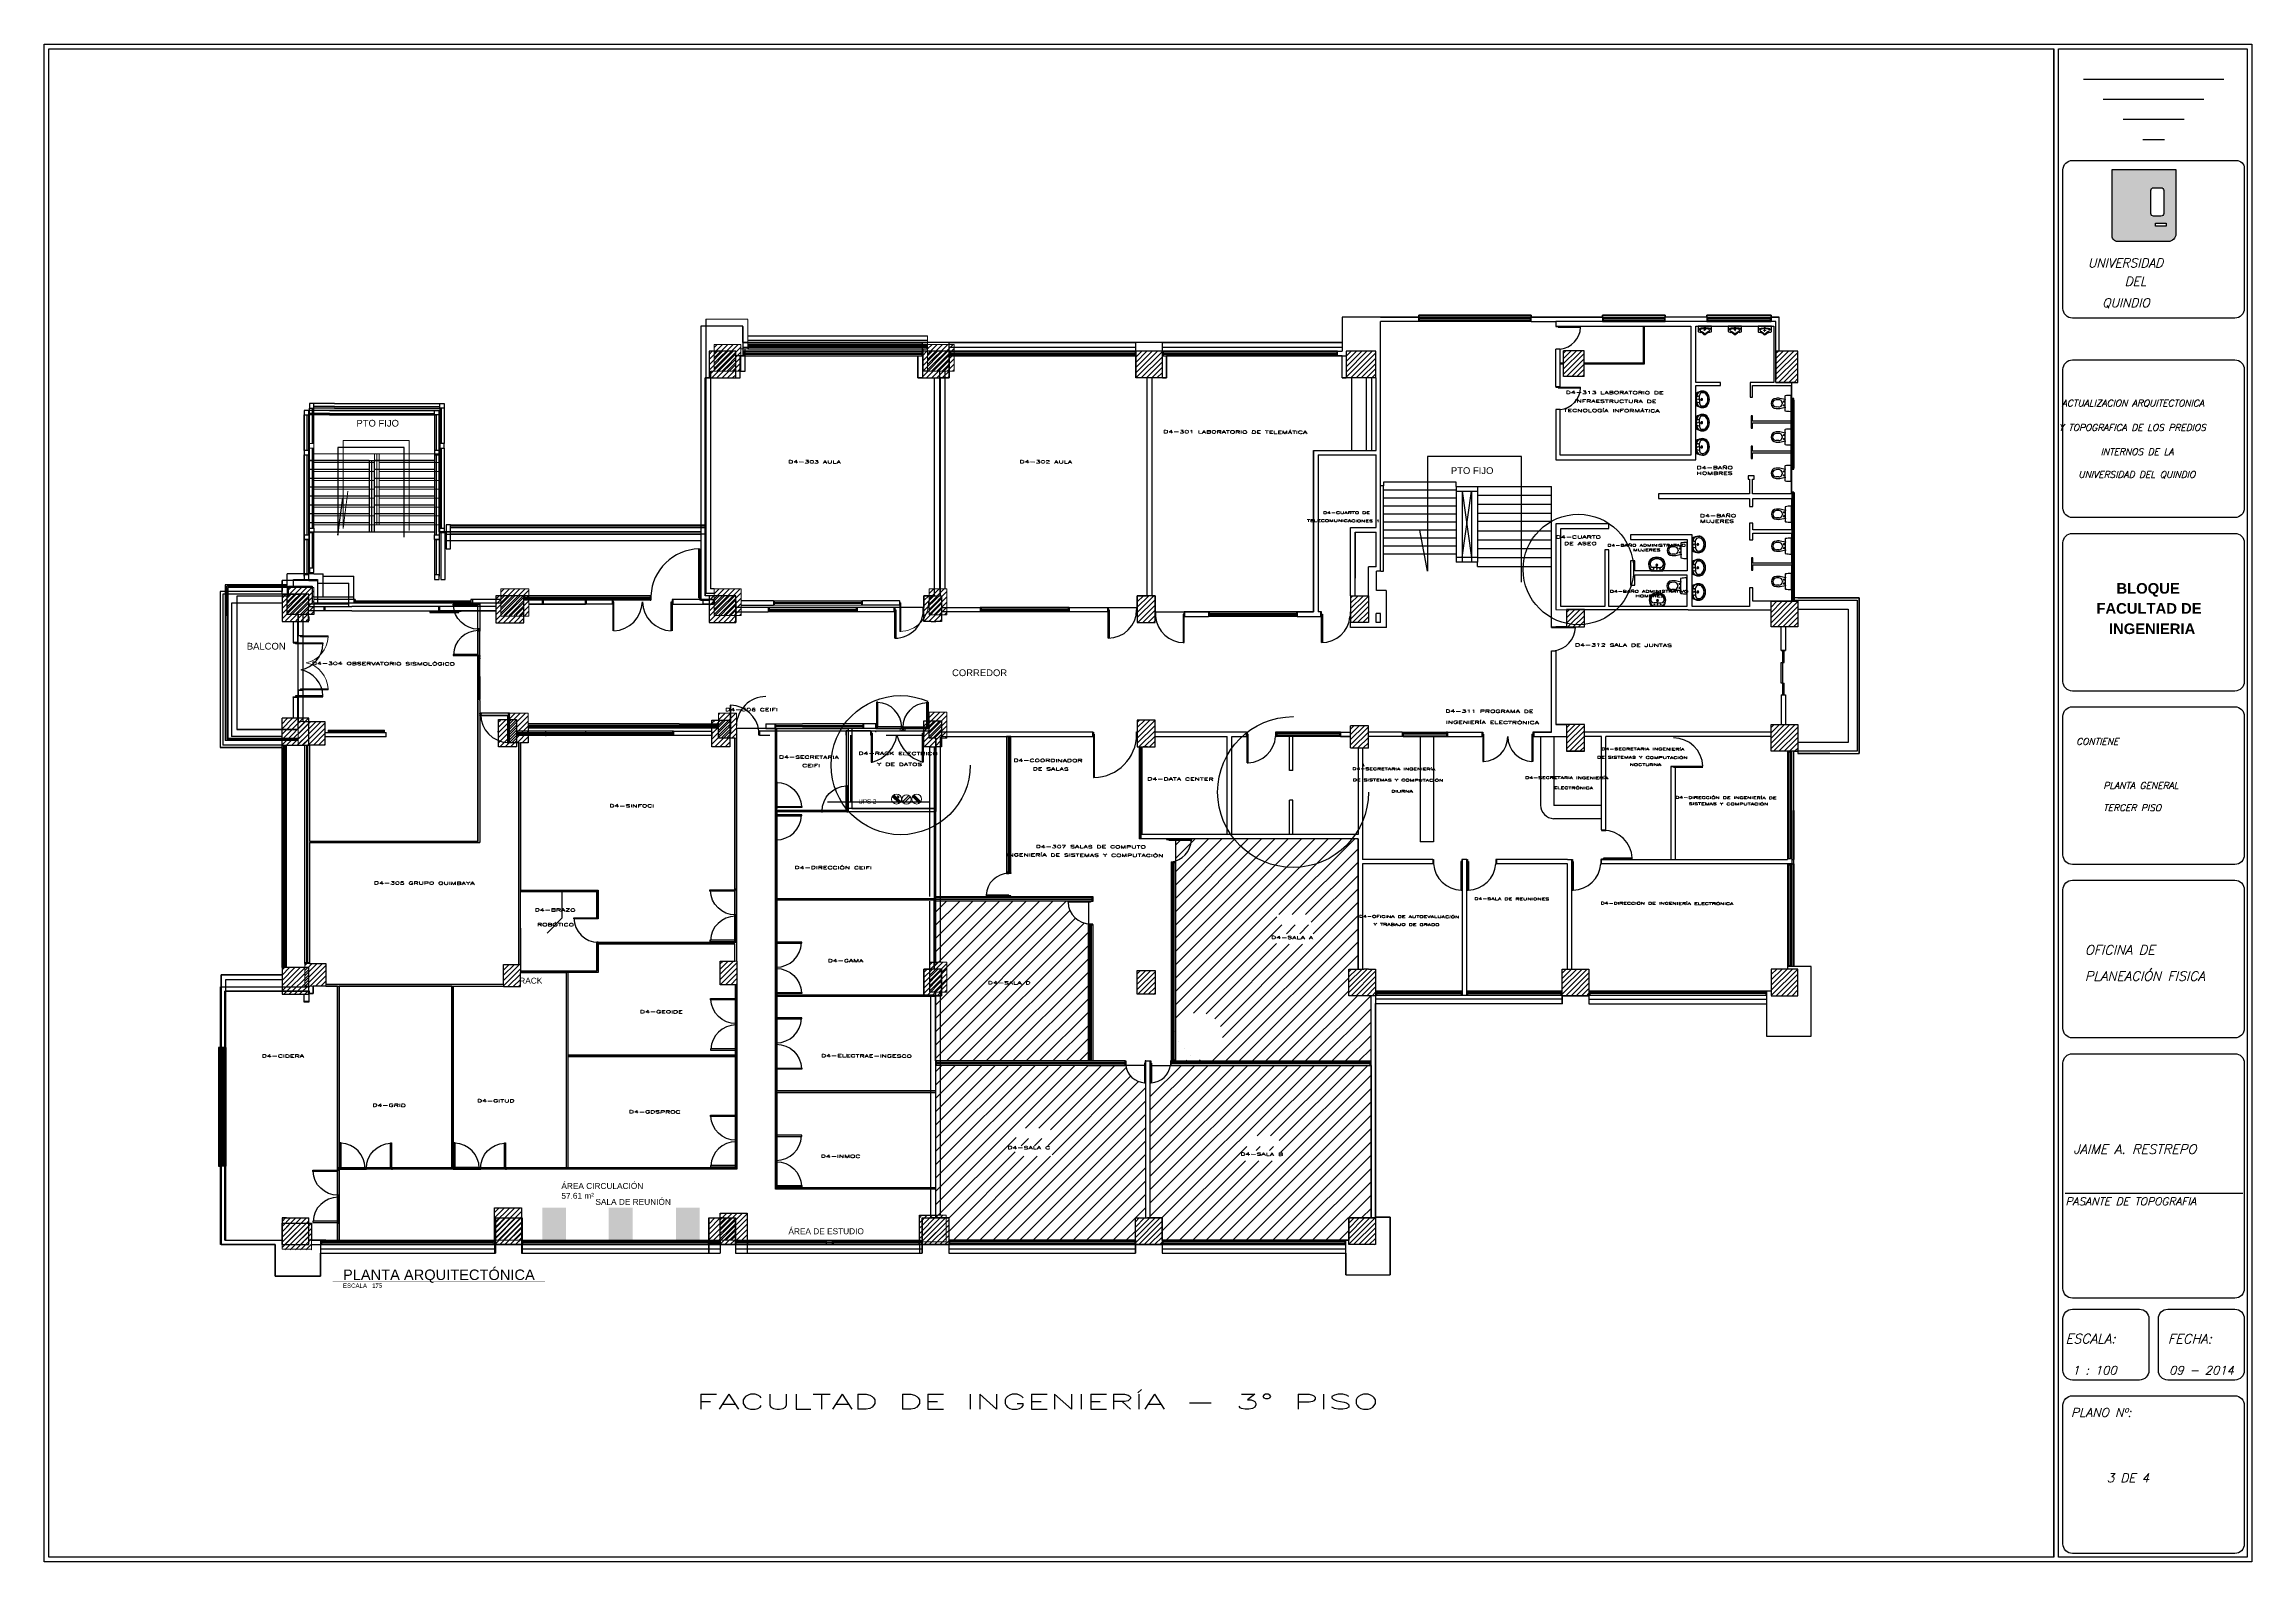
# Model space of a CAD drawing. Header units: metres. Extents: x 6495 to 6855, y 1254 to 1306.
# Drawn here: x 6686 to 6760.5, y 1255.2 to 1306.5 of the extents above; entities that cross this region are included whole.
import ezdxf

# ---------------------------------------------------------------- set-up
doc = ezdxf.new("R2010")
doc.units = ezdxf.units.M
for name, pattern in [('ACAD_ISO12W100', [21, 12, -3, 0, -3, 0, -3]), ('CONTINUA', [0]), ('HIDDEN2', [0.1875, 0.125, -0.0625])]:
    doc.linetypes.add(name, pattern=pattern)
for name, color, linetype, lineweight in [('-Guia 3-13', 144, 'CONTINUA', 13), ('.1', 7, 'Continuous', 0), ('0.Texto_Oficinas', 7, 'Continuous', 20), ('22-MUEBLES', 252, 'Continuous', 0), ('A-TEXT-NOTA', 14, 'Continuous', 0), ('antiguo', 7, 'Continuous', 9)]:
    doc.layers.add(name, color=color, linetype=linetype, lineweight=lineweight)
for name, color, linetype in [('0-Grises', 252, 'Continuous'), ('0-Áreas_Computo', 150, 'Continuous'), ('1', 7, 'ACAD_ISO12W100'), ('A-MURO', 9, 'Continuous'), ('A-PLAN-1', 140, 'Continuous'), ('A-TEXT', 105, 'Continuous'), ('MUMA_VIVAII_PANEL_100', 30, 'Continuous'), ('PLANTA', 253, 'Continuous')]:
    doc.layers.add(name, color=color, linetype=linetype)
doc.layers.add('A-PISO-ACHU-GRIS3', color=7, linetype='Continuous', true_color=0xbdbdbd)
doc.styles.add('ARIALBLACK', font='arialbd.ttf', dxfattribs={"height": 1})
doc.styles.add('ITALIC', font='ITALIC')
doc.styles.add('ROMANS', font='romans.shx')
doc.styles.add('Romas 11', font='romans.shx', dxfattribs={"width": 0.9, "height": 0.11, "bigfont": 'bigfont.shx'})
doc.styles.get("Standard").update_dxf_attribs({"font": 'arial.ttf'})
doc.styles.add('swis Lt BT', font='swissl.ttf')
doc.dimstyles.new('DIM50', dxfattribs={"dimscale": 1.7, "dimtxt": 0.04, "dimasz": 0.015, "dimexe": 0, "dimexo": 0, "dimgap": 0.015, "dimtad": 1, "dimzin": 4, "dimdsep": 46, "dimtxsty": 'ROMANS', "dimblk": 'DIMBLK', "dimcen": 0.09, "dimse1": 1, "dimse2": 1, "dimclrd": 256, "dimclre": 2, "dimclrt": 2, "dimadec": 0, "dimazin": 0, "dimtfac": 22.5, "dimtix": 1, "dimtmove": 1, "dimatfit": 3, "dimldrblk": 'DIMBLK', "dimfxl": 0, "dimtvp": 1.75, "dimtolj": 1, "dimtzin": 4, "dimarcsym": 0})
pattern_1 = [(45, (6378.1261, 1037.46999), (-0.088388348, 0.088388348), [])]
pattern_2 = [(45, (6378.30005, 1037.70099), (-0.088388348, 0.088388348), [])]

# ---------------------------------------------------------------- blocks, each defined once
blk = doc.blocks.new('WC-P-04')
for p, q in [((-0.123, -0.419), (-0.12, -0.505)), ((-0.095, -0.25), (-0.035, -0.25)), ((-0.065, -0.28), (-0.065, -0.22)), ((-0.013, -0.305), (0.013, -0.305)), ((0.035, -0.25), (0.095, -0.25)), ((0.065, -0.28), (0.065, -0.22)), ((0.123, -0.419), (0.12, -0.505))]:
    blk.add_line(p, q)
blk.add_lwpolyline([(-0.249, 0, 0.412132), (-0.269, -0.02, 0.047735), (-0.254, -0.198, 0.395211), (-0.232, -0.214, -0.01301), (-0.13, -0.204), (-0.17, -0.38, 0.062591), (-0.17, -0.505, 1), (0.17, -0.505, 0.062591), (0.17, -0.38), (0.13, -0.204, -0.01301), (0.232, -0.214, 0.395211), (0.254, -0.198, 0.047735), (0.269, -0.02, 0.412132), (0.249, 0)], format="xyb", close=True)
for centre in [(-0.065, -0.25), (0.065, -0.25)]:
    blk.add_circle(centre, 0.01)
for centre, radius, start, end in [((0, -2.161), 1.961, 86.19916, 93.80084), ((-0.013, -0.415), 0.11, 90, 181.86865), ((0, -0.505), 0.12, 180, 0), ((0.013, -0.415), 0.11, 358.13135, 90)]:
    blk.add_arc(centre, radius, start, end)
blk = doc.blocks.new('ORINAL')
at = {"layer": 'PLANTA'}
for p, q in [((1158993.99, 995737.51), (1158993.99, 995737.05)), ((1158993.99, 995737.05), (1158995.16, 995737.05)), ((1158994.22, 995737.61), (1158994.03, 995737.56)), ((1158994.25, 995737.25), (1158994.9, 995737.25)), ((1158994.33, 995737.29), (1158994.83, 995737.29)), ((1158994.92, 995737.53), (1158994.92, 995737.53)), ((1158995.13, 995737.56), (1158994.94, 995737.61)), ((1158995.16, 995737.05), (1158995.16, 995737.51))]:
    blk.add_line(p, q, dxfattribs=at)
for radius in [0.0271, 0.0196]:
    blk.add_circle((1158994.58, 995737.17), radius, dxfattribs=at)
for centre, radius, start, end in [((1158994.58, 995737.62), 0.177, 41.9736, 138.0264), ((1158994.04, 995737.51), 0.05, 103.6669, 180), ((1158994.25, 995737.51), 0.261, 180, 270), ((1158994.26, 995737.44), 0.0966, 103.3179, 183.6052), ((1158994.35, 995737.48), 0.199, 194.0873, 246.4246), ((1158994.11, 995738.04), 0.45, 283.6669, 318.0264), ((1158994.11, 995738.04), 0.525, 283.6669, 318.0264), ((1158994.33, 995737.41), 0.125, 246.4246, 270), ((1158994.58, 995737.62), 0.102, 41.9736, 138.0264), ((1158994.51, 995737.41), 0.00313, 0, 180), ((1158994.51, 995737.41), 0.00312, 180, 0), ((1158994.54, 995737.44), 0.00313, 0, 180), ((1158994.54, 995737.44), 0.00312, 180, 0), ((1158994.54, 995737.41), 0.00313, 0, 180), ((1158994.54, 995737.41), 0.00312, 180, 0), ((1158994.54, 995737.37), 0.00313, 0, 180), ((1158994.54, 995737.37), 0.00312, 180, 0), ((1158994.58, 995737.48), 0.00313, 0, 180), ((1158994.58, 995737.48), 0.00312, 180, 0), ((1158994.58, 995737.44), 0.00313, 0, 180), ((1158994.58, 995737.44), 0.00312, 180, 0), ((1158994.58, 995737.41), 0.00313, 0, 180), ((1158994.58, 995737.41), 0.00312, 180, 0), ((1158994.58, 995737.37), 0.00313, 0, 180), ((1158994.58, 995737.37), 0.00312, 180, 0), ((1158994.58, 995737.34), 0.00313, 0, 180), ((1158994.58, 995737.34), 0.00312, 180, 0), ((1158994.61, 995737.44), 0.00313, 0, 180), ((1158994.61, 995737.44), 0.00312, 180, 0), ((1158994.61, 995737.41), 0.00313, 0, 180), ((1158994.61, 995737.41), 0.00312, 180, 0), ((1158994.61, 995737.37), 0.00313, 0, 180), ((1158994.61, 995737.37), 0.00312, 180, 0), ((1158995.04, 995738.04), 0.525, 221.9736, 256.3331), ((1158994.65, 995737.41), 0.00313, 0, 180), ((1158994.65, 995737.41), 0.00312, 180, 0), ((1158995.04, 995738.04), 0.45, 221.9736, 256.3331), ((1158994.83, 995737.41), 0.125, 270, 293.5754), ((1158994.8, 995737.48), 0.199, 293.5754, 345.9127), ((1158994.9, 995737.51), 0.261, 270, 0), ((1158994.9, 995737.44), 0.0966, 356.3948, 76.6821), ((1158995.11, 995737.51), 0.05, 0, 76.3331)]:
    blk.add_arc(centre, radius, start, end, dxfattribs=at)
blk = doc.blocks.new('LAVAMANOS')
at = {"layer": 'PLANTA'}
for p, q in [((1158997.02, 995736.87), (1158996.07, 995736.87)), ((1158996.54, 995737.14), (1158996.24, 995737.14)), ((1158996.54, 995737.14), (1158996.84, 995737.14))]:
    blk.add_line(p, q, dxfattribs=at)
blk.add_lwpolyline([(1158995.89, 995737.39, 0.141996), (1158996.07, 995736.87), (1158997.02, 995736.87, 0.141996), (1158997.19, 995737.39, 0.155345), (1158997.07, 995737.72, 0.197604), (1158996.54, 995737.94, 0.197604), (1158996.01, 995737.72, 0.155345)], format="xyb", close=True, dxfattribs=at)
for centre in [(1158996.29, 995737.02), (1158996.79, 995737.02)]:
    blk.add_circle(centre, 0.025, dxfattribs=at)
for centre, radius, start, end in [((1158996.54, 995737.19), 0.75, 90, 134.7115), ((1158996.54, 995737.19), 0.725, 90, 134.581), ((1158996.54, 995737.19), 0.75, 45.2885, 90), ((1158996.54, 995737.19), 0.725, 45.419, 90), ((1158996.47, 995737.37), 0.584, 142.2458, 177.5659), ((1158996.88, 995737.43), 0.994, 182.2197, 214.5466), ((1158996.47, 995737.37), 0.559, 142.414, 177.4623), ((1158996.88, 995737.43), 0.969, 182.2801, 193.2394), ((1158996.31, 995737.29), 0.375, 192.8436, 248.9605), ((1158996.47, 995737.37), 0.459, 143.2579, 180.0225), ((1158996.24, 995737.37), 0.225, 180, 270), ((1158996.54, 995737.19), 0.625, 90, 133.9455), ((1158996.54, 995738.27), 1.38, 254.5453, 270), ((1158996.54, 995737.32), 0.075, 90, 270), ((1158996.54, 995737.32), 0.0625, 90, 270), ((1158996.54, 995737.02), 0.025, 90, 270), ((1158996.54, 995737.19), 0.625, 46.0545, 90), ((1158996.54, 995737.32), 0.075, 270, 90), ((1158996.54, 995737.32), 0.0625, 270, 90), ((1158996.54, 995737.02), 0.025, 270, 90), ((1158996.54, 995738.27), 1.38, 270, 285.4547), ((1158996.84, 995737.37), 0.225, 270, 0), ((1158996.77, 995737.29), 0.375, 291.0395, 347.1564), ((1158996.61, 995737.37), 0.459, 359.9775, 36.7421), ((1158996.2, 995737.43), 0.994, 325.4534, 357.7803), ((1158996.61, 995737.37), 0.559, 2.543, 37.586), ((1158996.61, 995737.37), 0.584, 2.4341, 37.7542), ((1158996.2, 995737.43), 0.969, 346.7606, 357.7803)]:
    blk.add_arc(centre, radius, start, end, dxfattribs=at)
blk = doc.blocks.new('*U110')
at = {"layer": 'A-PLAN-1', "ltscale": 0.1}
for p, q in [((0, 0.105), (0.775, 0.105)), ((0, 0.055), (0.775, 0.055))]:
    blk.add_line(p, q, dxfattribs=at)
at = {"layer": 'A-PLAN-1'}
for p, q in [((0.04, 0.09), (0.735, 0.09)), ((0.04, 0.07), (0.735, 0.07))]:
    blk.add_line(p, q, dxfattribs=at)
for points in [[(0, 0.105), (0.04, 0.105), (0.04, 0.055), (0, 0.055)], [(0.775, 0.105), (0.735, 0.105), (0.735, 0.055), (0.775, 0.055)]]:
    blk.add_lwpolyline(points, dxfattribs=at)
blk = doc.blocks.new('*U109')
at = {"layer": 'A-PLAN-1', "ltscale": 0.1}
for p, q in [((0, 0.105), (0.635, 0.105)), ((0, 0.055), (0.635, 0.055))]:
    blk.add_line(p, q, dxfattribs=at)
at = {"layer": 'A-PLAN-1'}
for p, q in [((0.04, 0.09), (0.595, 0.09)), ((0.04, 0.07), (0.595, 0.07))]:
    blk.add_line(p, q, dxfattribs=at)
for points in [[(0, 0.105), (0.04, 0.105), (0.04, 0.055), (0, 0.055)], [(0.635, 0.105), (0.595, 0.105), (0.595, 0.055), (0.635, 0.055)]]:
    blk.add_lwpolyline(points, dxfattribs=at)
blk = doc.blocks.new('*U111')
at = {"layer": 'A-PLAN-1', "ltscale": 0.02}
for p, q in [((-1.24, 0.08), (-0.34, 0.08)), ((-0.37, 0.15), (-1.17, 0.15))]:
    blk.add_line(p, q, dxfattribs=at)
at = {"layer": 'A-PLAN-1'}
for points in [[(-1.17, 0.15), (-1.17, 0.99), (-1.21, 0.99), (-1.21, 0.15)], [(-1.172, 0.151), (-1.172, 0.988), (-1.209, 0.988), (-1.209, 0.151)], [(-1.24, 0.13), (-1.238, 0.13), (-1.238, 0.148), (-1.212, 0.148), (-1.212, 0.108), (-1.202, 0.108), (-1.202, 0.09), (-1.212, 0.082), (-1.238, 0.082), (-1.238, 0.1), (-1.24, 0.1), (-1.24, 0.08), (-1.21, 0.08), (-1.2, 0.09), (-1.2, 0.11), (-1.21, 0.11), (-1.21, 0.15), (-1.24, 0.15), (-1.24, 0.13)], [(-0.34, 0.13), (-0.342, 0.13), (-0.342, 0.148), (-0.368, 0.148), (-0.368, 0.108), (-0.378, 0.108), (-0.378, 0.09), (-0.368, 0.082), (-0.342, 0.082), (-0.342, 0.1), (-0.34, 0.1), (-0.34, 0.08), (-0.37, 0.08), (-0.38, 0.09), (-0.38, 0.11), (-0.37, 0.11), (-0.37, 0.15), (-0.34, 0.15), (-0.34, 0.13)]]:
    blk.add_lwpolyline(points, close=True, dxfattribs=at)
at = {"layer": 'A-PLAN-1', "color": 252, "ltscale": 0.02}
blk.add_arc((-1.21, 0.131), 0.847, 359.94906, 88.00488, dxfattribs=at)
blk = doc.blocks.new('*U112')
at = {"layer": 'A-PLAN-1', "ltscale": 0.02}
for p, q in [((-1.24, 0.08), (-0.24, 0.08)), ((-0.27, 0.15), (-1.17, 0.15))]:
    blk.add_line(p, q, dxfattribs=at)
at = {"layer": 'A-PLAN-1'}
for points in [[(-1.17, 0.15), (-1.17, 1.09), (-1.21, 1.09), (-1.21, 0.15)], [(-1.172, 0.151), (-1.172, 1.089), (-1.209, 1.089), (-1.209, 0.151)], [(-1.24, 0.13), (-1.238, 0.13), (-1.238, 0.148), (-1.212, 0.148), (-1.212, 0.108), (-1.202, 0.108), (-1.202, 0.09), (-1.212, 0.082), (-1.238, 0.082), (-1.238, 0.1), (-1.24, 0.1), (-1.24, 0.08), (-1.21, 0.08), (-1.2, 0.09), (-1.2, 0.11), (-1.21, 0.11), (-1.21, 0.15), (-1.24, 0.15), (-1.24, 0.13)], [(-0.24, 0.13), (-0.242, 0.13), (-0.242, 0.148), (-0.268, 0.148), (-0.268, 0.108), (-0.278, 0.108), (-0.278, 0.09), (-0.268, 0.082), (-0.242, 0.082), (-0.242, 0.1), (-0.24, 0.1), (-0.24, 0.08), (-0.27, 0.08), (-0.28, 0.09), (-0.28, 0.11), (-0.27, 0.11), (-0.27, 0.15), (-0.24, 0.15), (-0.24, 0.13)]]:
    blk.add_lwpolyline(points, close=True, dxfattribs=at)
at = {"layer": 'A-PLAN-1', "color": 252, "ltscale": 0.02}
blk.add_arc((-1.21, 0.12), 0.945, 359.94906, 88.00488, dxfattribs=at)
blk = doc.blocks.new('*U113')
at = {"layer": 'A-PLAN-1', "ltscale": 0.02}
for p, q in [((-1.24, 0.1), (-0.34, 0.1)), ((-0.37, 0.15), (-1.17, 0.15))]:
    blk.add_line(p, q, dxfattribs=at)
at = {"layer": 'A-PLAN-1'}
for points in [[(-1.17, 0.15), (-1.17, 0.99), (-1.21, 0.99), (-1.21, 0.15)], [(-1.172, 0.151), (-1.172, 0.988), (-1.209, 0.988), (-1.209, 0.151)], [(-1.24, 0.13), (-1.238, 0.13), (-1.238, 0.148), (-1.212, 0.148), (-1.212, 0.108), (-1.202, 0.108), (-1.202, 0.09), (-1.212, 0.102), (-1.238, 0.102), (-1.238, 0.12), (-1.24, 0.12), (-1.24, 0.1), (-1.21, 0.1), (-1.2, 0.09), (-1.2, 0.11), (-1.21, 0.11), (-1.21, 0.15), (-1.24, 0.15), (-1.24, 0.13)], [(-0.34, 0.13), (-0.342, 0.13), (-0.342, 0.148), (-0.368, 0.148), (-0.368, 0.108), (-0.378, 0.108), (-0.378, 0.09), (-0.368, 0.102), (-0.342, 0.102), (-0.342, 0.12), (-0.34, 0.12), (-0.34, 0.1), (-0.37, 0.1), (-0.38, 0.09), (-0.38, 0.11), (-0.37, 0.11), (-0.37, 0.15), (-0.34, 0.15), (-0.34, 0.13)]]:
    blk.add_lwpolyline(points, close=True, dxfattribs=at)
at = {"layer": 'A-PLAN-1', "color": 252, "ltscale": 0.02}
blk.add_arc((-1.21, 0.131), 0.847, 359.94906, 88.00488, dxfattribs=at)
blk = doc.blocks.new('A$C239D7DEF')
at = {"layer": '22-MUEBLES'}
for p, q in [((0, 0.051), (0, 0)), ((0, 0.051), (1.9, 0.051)), ((0, 0.025), (1.9, 0.025)), ((0.896, 0.076), (1.004, 0.076)), ((0.896, 0.051), (0.896, 0.076)), ((0.896, 0.051), (0.896, 0.076)), ((1.004, 0.051), (1.004, 0.076)), ((1.9, 0.051), (1.9, 0)), ((0, 0), (1.9, 0))]:
    blk.add_line(p, q, dxfattribs=at)
blk = doc.blocks.new('DIMBLK')
for q in [(-1, 0), (0, 1), (1, 0), (0, -1)]:
    blk.add_line((0, 0), q)
blk.add_circle((0, 0), 0.5)
blk = doc.blocks.new('*D136')
at = {"layer": '.1', "lineweight": -2, "transparency": 16777216}
blk.add_line((6715.808, 1283.263), (6714.059, 1283.263), dxfattribs=at)
at = {"layer": 'Defpoints', "color": 0, "transparency": 16777216}
for p in [(6714.034, 1283.298), (6714.034, 1283.263), (6715.834, 1283.298)]:
    blk.add_point(p, dxfattribs=at)
at = {"layer": '.1', "lineweight": -2, "transparency": 16777216, "xscale": 0.0255, "yscale": 0.0255, "zscale": 0.0255, "rotation": 180}
blk.add_blockref('DIMBLK', (6714.034, 1283.263), dxfattribs=at)
at = {"layer": '.1', "lineweight": -2, "transparency": 16777216, "xscale": 0.0255, "yscale": 0.0255, "zscale": 0.0255}
blk.add_blockref('DIMBLK', (6715.834, 1283.263), dxfattribs=at)
at = {"layer": '.1', "color": 2, "transparency": 16777216, "insert": (6714.934, 1283.323), "char_height": 0.068, "attachment_point": 5, "style": 'ROMANS'}
blk.add_mtext('\\A1;1.80', dxfattribs=at)
blk = doc.blocks.new('DIBUJO BLOQUE DE TITULO')
at = {"color": 0, "const_width": 0.00025}
blk.add_lwpolyline([(0.029, 0.016), (0.1508, 0.016)], dxfattribs=at)
at = {"color": 0, "style": 'swis Lt BT'}
blk.add_text('ESCALA   1:', height=0.0025, dxfattribs=at).set_placement((0.035, 0.0125))
for tag, p, height in [('TÍTULO-BLOQUE-DE-DIBUJO', (0.035, 0.017), 0.006), ('000', (0.0536, 0.0125), 0.0025)]:
    blk.add_attdef(tag, p, '', height=height, dxfattribs=at)

msp = doc.modelspace()

# ---------------------------------------------------------------- hatches: boundary and pattern name
h = msp.add_hatch(color=9)
h.dxf.hatch_style = 1
h.paths.add_polyline_path([(6703.585, 1267.185), (6702.785, 1267.185), (6702.785, 1266.088), (6703.585, 1266.088)])
h = msp.add_hatch(color=9)
h.dxf.hatch_style = 1
h.paths.add_polyline_path([(6705.828, 1267.185), (6705.028, 1267.185), (6705.028, 1266.088), (6705.828, 1266.088)])
h = msp.add_hatch(color=9)
h.dxf.hatch_style = 1
h.paths.add_polyline_path([(6708.092, 1267.185), (6707.292, 1267.185), (6707.292, 1266.088), (6708.092, 1266.088)])
at = {"layer": '0-Grises', "ltscale": 0.09}
h = msp.add_hatch(color=8, dxfattribs=at)
h.dxf.hatch_style = 1
h.paths.add_polyline_path([(6755.757, 1299.978, 0.414214), (6755.944, 1299.791), (6757.66, 1299.791, 0.414214), (6757.908, 1300.04), (6757.908, 1302.221), (6755.757, 1302.221)])
h.paths.add_polyline_path([(6757.065, 1301.607), (6757.499, 1301.607), (6757.499, 1300.645), (6757.065, 1300.645)], flags=16)
h.paths.add_polyline_path([(6757.224, 1300.414), (6757.586, 1300.414), (6757.586, 1300.303), (6757.224, 1300.303)], flags=16)
at = {"layer": '0-Grises'}
h = msp.add_hatch(dxfattribs=at)
h.set_pattern_fill('ANSI31', color=8, style=0)
h.set_pattern_definition(pattern_1)
h.paths.add_polyline_path([(6708.41, 1295.188), (6709.31, 1295.188), (6709.31, 1296.088), (6708.41, 1296.088)])
h = msp.add_hatch(dxfattribs=at)
h.set_pattern_fill('ANSI31', color=8, style=0)
h.set_pattern_definition(pattern_1)
h.paths.add_polyline_path([(6715.61, 1295.188), (6716.51, 1295.188), (6716.51, 1296.088), (6715.61, 1296.088), (6715.61, 1295.938)])
h = msp.add_hatch(dxfattribs=at)
h.set_pattern_fill('ANSI31', color=8, style=0)
h.set_pattern_definition(pattern_1)
h.paths.add_polyline_path([(6722.81, 1295.188), (6723.71, 1295.188), (6723.71, 1296.088), (6722.81, 1296.088), (6722.81, 1295.938)])
h = msp.add_hatch(dxfattribs=at)
h.set_pattern_fill('ANSI31', color=8, style=0)
h.set_pattern_definition(pattern_1)
h.paths.add_polyline_path([(6730.91, 1295.188), (6730.91, 1296.088), (6729.91, 1296.088), (6729.91, 1295.188)])
h = msp.add_hatch(dxfattribs=at)
h.set_pattern_fill('ANSI31', color=8, style=0)
h.set_pattern_definition([(45, (6462.43422, 1037.46999), (-0.088388348, 0.088388348), [])])
h.paths.add_polyline_path([(6737.945, 1296.1), (6737.25, 1296.1), (6737.25, 1295.234), (6737.943, 1295.234), (6737.943, 1295.384), (6737.945, 1295.384)])
h = msp.add_hatch(dxfattribs=at)
h.set_pattern_fill('ANSI31', color=8, style=0)
h.set_pattern_definition([(45, (6476.67418, 1037.46999), (-0.088388348, 0.088388348), [])])
h.paths.add_polyline_path([(6744.415, 1295.038), (6745.15, 1295.038), (6745.15, 1296.088), (6744.415, 1296.088)])
h = msp.add_hatch(dxfattribs=at)
h.set_pattern_fill('ANSI31', color=8, style=0)
h.set_pattern_definition(pattern_1)
h.paths.add_polyline_path([(6694.9, 1287.888), (6694, 1287.888), (6694, 1286.988), (6694.9, 1286.988)])
h = msp.add_hatch(dxfattribs=at)
h.set_pattern_fill('ANSI31', color=8, style=0)
h.set_pattern_definition(pattern_1)
h.paths.add_polyline_path([(6702.16, 1287.438), (6702.16, 1287.838), (6701.21, 1287.838), (6701.21, 1287.688), (6701.21, 1286.938), (6702.16, 1286.938)])
h = msp.add_hatch(dxfattribs=at)
h.set_pattern_fill('ANSI31', color=8, style=0)
h.set_pattern_definition(pattern_1)
h.paths.add_polyline_path([(6709.32, 1287.667), (6709.32, 1287.838), (6708.41, 1287.838), (6708.41, 1286.938), (6709.32, 1286.938)])
h = msp.add_hatch(dxfattribs=at)
h.set_pattern_fill('ANSI31', color=8, style=0)
h.set_pattern_definition(pattern_1)
h.paths.add_polyline_path([(6716.06, 1286.963), (6716.26, 1286.963), (6716.26, 1287.838), (6715.66, 1287.838), (6715.66, 1286.963), (6715.91, 1286.963)])
h = msp.add_hatch(dxfattribs=at)
h.set_pattern_fill('ANSI31', color=8, style=0)
h.set_pattern_definition(pattern_1)
h.paths.add_polyline_path([(6723.46, 1287.838), (6722.86, 1287.838), (6722.86, 1286.938), (6723.46, 1286.938)])
h = msp.add_hatch(dxfattribs=at)
h.set_pattern_fill('ANSI31', color=8, style=0)
h.set_pattern_definition(pattern_1)
h.paths.add_polyline_path([(6730.06, 1286.934), (6730.66, 1286.934), (6730.66, 1287.834), (6730.06, 1287.834)])
h = msp.add_hatch(dxfattribs=at)
h.set_pattern_fill('ANSI31', color=8, style=0)
h.set_pattern_definition(pattern_1)
h.paths.add_polyline_path([(6737.95, 1286.784), (6737.95, 1287.368), (6737.35, 1287.368), (6737.35, 1286.784)])
h = msp.add_hatch(dxfattribs=at)
h.set_pattern_fill('ANSI31', color=8, style=0)
h.set_pattern_definition(pattern_1)
h.paths.add_polyline_path([(6745.15, 1286.788), (6745.15, 1287.648), (6744.25, 1287.648), (6744.25, 1286.788)])
h = msp.add_hatch(dxfattribs=at)
h.set_pattern_fill('ANSI31', color=8, style=0)
h.set_pattern_definition(pattern_1)
h.paths.add_polyline_path([(6694.9, 1283.688), (6694, 1283.688), (6694, 1282.788), (6694.9, 1282.788)])
h = msp.add_hatch(dxfattribs=at)
h.set_pattern_fill('ANSI31', color=8, style=0)
h.set_pattern_definition(pattern_1)
h.paths.add_polyline_path([(6701.91, 1283.638), (6701.31, 1283.638), (6701.31, 1282.738), (6701.91, 1282.738)])
h = msp.add_hatch(dxfattribs=at)
h.set_pattern_fill('ANSI31', color=8, style=0)
h.set_pattern_definition(pattern_1)
h.paths.add_polyline_path([(6708.51, 1282.738), (6708.76, 1282.738), (6708.91, 1282.738), (6709.11, 1282.738), (6709.11, 1283.638), (6708.51, 1283.638)])
h = msp.add_hatch(dxfattribs=at)
h.set_pattern_fill('ANSI31', color=8, style=0)
h.set_pattern_definition(pattern_1)
h.paths.add_polyline_path([(6723.46, 1282.738), (6723.46, 1283.638), (6722.86, 1283.638), (6722.86, 1282.738)])
h = msp.add_hatch(dxfattribs=at)
h.set_pattern_fill('ANSI31', color=8, style=0)
h.set_pattern_definition(pattern_1)
h.paths.add_polyline_path([(6715.66, 1283.618), (6715.66, 1282.738), (6715.91, 1282.738), (6716.01, 1282.738), (6716.06, 1282.738), (6716.26, 1282.738), (6716.26, 1283.618)])
h = msp.add_hatch(dxfattribs=at)
h.set_pattern_fill('ANSI31', color=8, style=0)
h.set_pattern_definition(pattern_1)
h.paths.add_polyline_path([(6730.055, 1282.698), (6730.66, 1282.698), (6730.66, 1283.448), (6730.055, 1283.448)])
h = msp.add_hatch(dxfattribs=at)
h.set_pattern_fill('ANSI31', color=8, style=0)
h.set_pattern_definition(pattern_1)
h.paths.add_polyline_path([(6737.35, 1282.588), (6737.95, 1282.588), (6737.95, 1283.488), (6737.35, 1283.488)])
h = msp.add_hatch(dxfattribs=at)
h.set_pattern_fill('ANSI31', color=8, style=0)
h.set_pattern_definition(pattern_1)
h.paths.add_polyline_path([(6745.15, 1283.488), (6744.25, 1283.488), (6744.25, 1282.588), (6745.15, 1282.588)])
h = msp.add_hatch(dxfattribs=at)
h.set_pattern_fill('ANSI31', color=8, style=0)
h.set_pattern_definition(pattern_1)
h.paths.add_polyline_path([(6694.9, 1275.288), (6694, 1275.288), (6694, 1274.388), (6694.9, 1274.388), (6694.9, 1274.538)])
h = msp.add_hatch(dxfattribs=at)
h.set_pattern_fill('ANSI31', color=8, style=0)
h.set_pattern_definition(pattern_1)
h.paths.add_polyline_path([(6716.26, 1274.338), (6716.26, 1275.238), (6715.66, 1275.238), (6715.66, 1274.338)])
h = msp.add_hatch(dxfattribs=at)
h.set_pattern_fill('ANSI31', color=8, style=0)
h.set_pattern_definition(pattern_1)
h.paths.add_polyline_path([(6723.46, 1275.188), (6722.86, 1275.188), (6722.86, 1274.388), (6723.46, 1274.388)])
h = msp.add_hatch(dxfattribs=at)
h.set_pattern_fill('ANSI31', color=8, style=0)
h.set_pattern_definition(pattern_1)
h.paths.add_polyline_path([(6730.903, 1275.238), (6730.81, 1275.238), (6730.66, 1275.238), (6730.51, 1275.238), (6730.003, 1275.238), (6730.003, 1274.338), (6730.903, 1274.338)])
h = msp.add_hatch(dxfattribs=at)
h.set_pattern_fill('ANSI31', color=8, style=0)
h.set_pattern_definition(pattern_1)
h.paths.add_polyline_path([(6738.1, 1275.238), (6737.2, 1275.238), (6737.2, 1274.338), (6738.1, 1274.338)])
h = msp.add_hatch(dxfattribs=at)
h.set_pattern_fill('ANSI31', color=8, style=0)
h.set_pattern_definition([(45, (6377.98114, 1037.46999), (-0.088388348, 0.088388348), [])])
h.paths.add_polyline_path([(6745.155, 1275.238), (6744.255, 1275.238), (6744.255, 1274.488), (6744.255, 1274.338), (6745.155, 1274.338)])
h = msp.add_hatch(dxfattribs=at)
h.set_pattern_fill('ANSI31', color=8, style=0)
h.set_pattern_definition(pattern_1)
h.paths.add_polyline_path([(6694, 1266.838), (6694, 1265.938), (6694.9, 1265.938), (6694.9, 1266.138), (6694.9, 1266.838)])
h = msp.add_hatch(dxfattribs=at)
h.set_pattern_fill('ANSI31', color=8, style=0)
h.set_pattern_definition(pattern_1)
h.paths.add_polyline_path([(6702.1, 1266.838), (6701.2, 1266.838), (6701.2, 1265.938), (6702.1, 1265.938)])
h = msp.add_hatch(dxfattribs=at)
h.set_pattern_fill('ANSI31', color=8, style=0)
h.set_pattern_definition(pattern_1)
h.paths.add_polyline_path([(6709.3, 1266.838), (6708.4, 1266.838), (6708.4, 1265.938), (6709.3, 1265.938), (6709.3, 1266.088)])
h = msp.add_hatch(dxfattribs=at)
h.set_pattern_fill('ANSI31', color=8, style=0)
h.set_pattern_definition(pattern_1)
h.paths.add_polyline_path([(6715.6, 1265.938), (6716.5, 1265.938), (6716.5, 1266.838), (6716.1, 1266.838), (6715.6, 1266.838)])
h = msp.add_hatch(dxfattribs=at)
h.set_pattern_fill('ANSI31', color=8, style=0)
h.set_pattern_definition(pattern_1)
h.paths.add_polyline_path([(6723.7, 1265.938), (6723.7, 1266.838), (6723.3, 1266.838), (6723.21, 1266.838), (6723.06, 1266.838), (6722.8, 1266.838), (6722.8, 1266.138), (6722.8, 1265.938)])
h = msp.add_hatch(dxfattribs=at)
h.set_pattern_fill('ANSI31', color=8, style=0)
h.set_pattern_definition(pattern_1)
h.paths.add_polyline_path([(6730, 1266.838), (6730, 1266.138), (6730, 1265.938), (6730.9, 1265.938), (6730.9, 1266.838)])
at = {"layer": '0-Áreas_Computo'}
h = msp.add_hatch(dxfattribs=at)
h.set_pattern_fill('ANSI31', color=256, scale=0.1)
edge = h.paths.add_edge_path()
edge.add_line((6723.15, 1271.988), (6723.13, 1271.988))
edge.add_line((6723.13, 1271.988), (6723.13, 1271.403))
edge.add_line((6723.13, 1271.403), (6723.11, 1271.403))
edge.add_arc((6723.134, 1272.072), 0.669, 187.23441, 267.93664, ccw=False)
edge.add_line((6722.47, 1271.988), (6716.05, 1271.988))
edge.add_line((6716.05, 1271.988), (6716.05, 1266.838))
edge.add_line((6716.05, 1266.838), (6716.5, 1266.838))
edge.add_line((6716.5, 1266.838), (6716.5, 1266.088))
edge.add_line((6716.5, 1266.088), (6722.8, 1266.088))
edge.add_line((6722.8, 1266.088), (6722.8, 1266.838))
edge.add_line((6722.8, 1266.838), (6723.15, 1266.838))
edge.add_line((6723.15, 1266.838), (6723.15, 1271.988))
edge = h.paths.add_edge_path()
edge.add_line((6730.75, 1271.988), (6723.98, 1271.988))
edge.add_arc((6723.315, 1272.072), 0.669, 272.06336, 352.76559, ccw=False)
edge.add_line((6723.34, 1271.403), (6723.3, 1271.403))
edge.add_line((6723.3, 1271.403), (6723.3, 1266.838))
edge.add_line((6723.3, 1266.838), (6723.7, 1266.838))
edge.add_line((6723.7, 1266.838), (6723.7, 1266.088))
edge.add_line((6723.7, 1266.088), (6730, 1266.088))
edge.add_line((6730, 1266.088), (6730, 1266.838))
edge.add_line((6730, 1266.838), (6730.75, 1266.838))
edge.add_line((6730.75, 1266.838), (6730.75, 1271.988))
edge = h.paths.add_edge_path()
edge.add_line((6730.75, 1274.338), (6730.003, 1274.338))
edge.add_line((6730.003, 1274.338), (6730.003, 1275.238))
edge.add_line((6730.003, 1275.238), (6730.31, 1275.238))
edge.add_line((6730.31, 1275.238), (6730.31, 1279.634))
edge.add_line((6730.31, 1279.634), (6724.146, 1279.633))
edge.add_line((6724.146, 1279.633), (6724.148, 1276.275))
edge.add_line((6724.148, 1276.275), (6724.148, 1272.918))
edge.add_arc((6724.943, 1272.968), 0.797, -101.98931, 183.58035, ccw=False)
edge.add_line((6724.778, 1272.188), (6724.148, 1272.138))
edge.add_line((6724.148, 1272.138), (6726.735, 1272.138))
edge.add_line((6726.735, 1272.138), (6730.75, 1272.138))
edge.add_line((6730.75, 1272.138), (6730.75, 1274.338))
h.paths.add_polyline_path([(6718.771, 1269.521), (6719.933, 1269.521), (6719.933, 1269.871), (6718.771, 1269.871)], flags=16)
h.paths.add_polyline_path([(6718.736, 1268.921), (6719.987, 1268.921), (6719.987, 1269.275), (6718.736, 1269.275)], flags=16)
h.paths.add_polyline_path([(6726.491, 1269.254), (6727.653, 1269.254), (6727.653, 1269.604), (6726.491, 1269.604)], flags=16)
h.paths.add_polyline_path([(6726.469, 1268.765), (6727.703, 1268.765), (6727.703, 1269.119), (6726.469, 1269.119)], flags=16)
h.paths.add_polyline_path([(6727.567, 1276.727), (6728.729, 1276.727), (6728.729, 1277.077), (6727.567, 1277.077)], flags=16)
h.paths.add_polyline_path([(6727.559, 1276.076), (6728.794, 1276.076), (6728.794, 1276.43), (6727.559, 1276.43)], flags=16)
h = msp.add_hatch(dxfattribs=at)
h.set_pattern_fill('ANSI31', color=256, scale=0.1)
h.paths.add_polyline_path([(6721.21, 1276.762, -0.38555), (6720.525, 1277.518), (6721.21, 1277.518), (6721.21, 1277.538), (6716.01, 1277.538), (6716.01, 1275.238), (6716.26, 1275.238), (6716.26, 1274.338), (6716.05, 1274.338), (6716.05, 1272.138), (6721.21, 1272.138)])
h.paths.add_polyline_path([(6718.054, 1275.176), (6719.216, 1275.176), (6719.216, 1275.526), (6718.054, 1275.526)], flags=24)
h.paths.add_polyline_path([(6718.015, 1274.567), (6719.267, 1274.567), (6719.267, 1274.921), (6718.015, 1274.921)], flags=24)
at = {"layer": 'antiguo'}
h = msp.add_hatch(dxfattribs=at)
h.set_pattern_fill('ANSI31', color=1, style=0)
h.set_pattern_definition(pattern_2)
h.paths.add_polyline_path([(6708.584, 1295.419), (6709.484, 1295.419), (6709.484, 1296.319), (6708.584, 1296.319)])
h = msp.add_hatch(dxfattribs=at)
h.set_pattern_fill('ANSI31', color=1, style=0)
h.set_pattern_definition(pattern_2)
h.paths.add_polyline_path([(6715.784, 1295.419), (6716.684, 1295.419), (6716.684, 1296.319), (6715.784, 1296.319), (6715.784, 1296.169)])
h = msp.add_hatch(dxfattribs=at)
h.set_pattern_fill('ANSI31', color=1, style=0)
h.set_pattern_definition(pattern_2)
h.paths.add_polyline_path([(6695.074, 1288.119), (6694.174, 1288.119), (6694.172, 1287.199), (6695.074, 1287.199)])
h = msp.add_hatch(dxfattribs=at)
h.set_pattern_fill('ANSI31', color=1, style=0)
h.set_pattern_definition(pattern_2)
h.paths.add_polyline_path([(6702.334, 1287.669), (6702.334, 1288.069), (6701.384, 1288.069), (6701.384, 1287.919), (6701.384, 1287.169), (6702.334, 1287.169)])
h = msp.add_hatch(dxfattribs=at)
h.set_pattern_fill('ANSI31', color=1, style=0)
h.set_pattern_definition(pattern_2)
h.paths.add_polyline_path([(6709.494, 1287.898), (6709.494, 1288.069), (6708.584, 1288.069), (6708.584, 1287.169), (6709.494, 1287.169)])
h = msp.add_hatch(dxfattribs=at)
h.set_pattern_fill('ANSI31', color=1, style=0)
h.set_pattern_definition(pattern_2)
h.paths.add_polyline_path([(6716.234, 1287.194), (6716.434, 1287.194), (6716.434, 1288.069), (6715.834, 1288.069), (6715.834, 1287.194), (6716.084, 1287.194)])
h = msp.add_hatch(dxfattribs=at)
h.set_pattern_fill('ANSI31', color=1, style=0)
h.set_pattern_definition([(45, (6378.52745, 1037.60597), (-0.088388348, 0.088388348), [])])
h.paths.add_polyline_path([(6702.311, 1283.869), (6701.681, 1283.869), (6701.681, 1282.874), (6702.311, 1282.874)])
h = msp.add_hatch(dxfattribs=at)
h.set_pattern_fill('ANSI31', color=1, style=0)
h.set_pattern_definition([(45, (6378.34805, 1037.76099), (-0.088388348, 0.088388348), [])])
h.paths.add_polyline_path([(6708.732, 1283.029), (6708.982, 1283.029), (6709.132, 1283.029), (6709.332, 1283.029), (6709.332, 1283.869), (6708.732, 1283.869)])
h = msp.add_hatch(dxfattribs=at)
h.set_pattern_fill('ANSI31', color=1, style=0)
h.set_pattern_definition([(45, (6378.30005, 1037.76299), (-0.088388348, 0.088388348), [])])
h.paths.add_polyline_path([(6715.834, 1283.911), (6715.834, 1283.031), (6716.084, 1283.031), (6716.184, 1283.031), (6716.234, 1283.031), (6716.434, 1283.031), (6716.434, 1283.911)])
h = msp.add_hatch(dxfattribs=at)
h.set_pattern_fill('ANSI31', color=1, style=0)
h.set_pattern_definition([(45, (6378.67643, 1037.4746), (-0.088388348, 0.088388348), [])])
h.paths.add_polyline_path([(6695.45, 1283.59), (6694.55, 1283.59), (6694.55, 1282.793), (6695.45, 1282.793)])
at = {"layer": 'antiguo', "true_color": 0xed1f24}
h = msp.add_hatch(color=240, dxfattribs=at)
h.dxf.hatch_style = 1
h.paths.add_polyline_path([(6714.824, 1280.831, 0.110533), (6714.877, 1280.881), (6714.646, 1281.113, 0.111287), (6714.595, 1281.06)])
h = msp.add_hatch(color=240, dxfattribs=at)
h.dxf.hatch_style = 1
h.paths.add_polyline_path([(6715.504, 1280.831, 0.110533), (6715.557, 1280.881), (6715.326, 1281.113, 0.111287), (6715.275, 1281.06)])
at = {"layer": 'antiguo'}
h = msp.add_hatch(dxfattribs=at)
h.set_pattern_fill('ANSI31', color=1, style=0)
h.set_pattern_definition([(45, (6378.40645, 1037.83999), (-0.088388348, 0.088388348), [])])
h.paths.add_polyline_path([(6709.35, 1275.458), (6709.35, 1275.508), (6709.19, 1275.508), (6708.79, 1275.508), (6708.79, 1274.708), (6709.35, 1274.708)])
h = msp.add_hatch(dxfattribs=at)
h.set_pattern_fill('ANSI31', color=1, style=0)
h.set_pattern_definition(pattern_2)
h.paths.add_polyline_path([(6716.434, 1274.462), (6716.434, 1275.469), (6715.862, 1275.469), (6715.862, 1274.462)])
h = msp.add_hatch(dxfattribs=at)
h.set_pattern_fill('ANSI31', color=1, style=0)
h.set_pattern_definition([(45, (6378.70711, 1037.6066), (-0.088388348, 0.088388348), [])])
h.paths.add_polyline_path([(6695.481, 1275.425), (6694.774, 1275.425), (6694.774, 1274.659), (6695.481, 1274.659), (6695.481, 1274.675)])
h = msp.add_hatch(dxfattribs=at)
h.set_pattern_fill('ANSI31', color=1, style=0)
h.set_pattern_definition([(45, (6371.08905, 1037.62699), (-0.088388348, 0.088388348), [])])
h.paths.add_polyline_path([(6702.043, 1275.245), (6702.043, 1275.395), (6701.873, 1275.395), (6701.473, 1275.395), (6701.473, 1274.645), (6702.043, 1274.645)])
h = msp.add_hatch(dxfattribs=at)
h.set_pattern_fill('ANSI31', color=1, style=0)
h.set_pattern_definition([(45, (6378.1261, 1037.2929), (-0.088388348, 0.088388348), [])])
h.paths.add_polyline_path([(6694, 1266.661), (6694, 1265.761), (6694.9, 1265.761), (6695, 1265.761), (6695, 1266.661)])
h = msp.add_hatch(dxfattribs=at)
h.set_pattern_fill('ANSI31', color=1, style=0)
h.set_pattern_definition([(45, (6378.0951, 1037.81699), (-0.088388348, 0.088388348), [])])
h.paths.add_polyline_path([(6702.085, 1267.185), (6701.169, 1267.185), (6701.169, 1266.088), (6702.085, 1266.088)])
h = msp.add_hatch(dxfattribs=at)
h.set_pattern_fill('ANSI31', color=1, style=0)
h.set_pattern_definition([(45, (6378.5241, 1037.62999), (-0.088388348, 0.088388348), [])])
h.paths.add_polyline_path([(6709.698, 1266.998), (6708.79, 1266.998), (6708.79, 1266.088), (6709.698, 1266.088), (6709.698, 1266.248)])
h = msp.add_hatch(dxfattribs=at)
h.set_pattern_fill('ANSI31', color=1, style=0)
h.set_pattern_definition([(45, (6378.0381, 1037.56099), (-0.088388348, 0.088388348), [])])
h.paths.add_polyline_path([(6715.512, 1266.029), (6716.412, 1266.029), (6716.412, 1266.929), (6716.012, 1266.929), (6715.512, 1266.929)])

# ---------------------------------------------------------------- linework, layer by layer
for p, q in [((6695.45, 1283.59), (6695.45, 1283.223)), ((6703.443, 1277.851), (6703.443, 1276.951)), ((6703.443, 1276.951), (6702.943, 1276.451))]:
    msp.add_line(p, q)
msp.add_arc((6710.332, 1283.434), 1, 90, 180)
at = {"layer": '0-Grises'}
for p, q in [((6729.77, 1297.238), (6729.77, 1296.088)), ((6731.21, 1297.238), (6729.77, 1297.238)), ((6731.07, 1297.238), (6732.36, 1297.238)), ((6732.36, 1297.088), (6731.07, 1297.088)), ((6731.07, 1288.666), (6731.07, 1297.088)), ((6732.36, 1297.238), (6731.21, 1297.238)), ((6731.21, 1297.238), (6731.36, 1297.238)), ((6732.36, 1297.088), (6731.36, 1297.088)), ((6732.36, 1297.088), (6731.36, 1297.088)), ((6732.36, 1297.238), (6732.36, 1297.308)), ((6732.36, 1297.308), (6736.149, 1297.308)), ((6732.36, 1297.238), (6732.38, 1297.238)), ((6732.36, 1297.088), (6732.36, 1297.238)), ((6736.149, 1297.088), (6732.36, 1297.088)), ((6736.149, 1297.238), (6732.38, 1297.238)), ((6732.38, 1297.088), (6732.38, 1297.238)), ((6736.149, 1297.238), (6736.129, 1297.238)), ((6736.129, 1297.088), (6736.129, 1297.238)), ((6736.129, 1297.088), (6736.129, 1297.163)), ((6736.149, 1297.088), (6736.129, 1297.088)), ((6736.149, 1297.308), (6736.149, 1297.238)), ((6736.149, 1297.238), (6736.835, 1297.238)), ((6736.149, 1297.088), (6736.149, 1297.238)), ((6736.149, 1297.088), (6736.985, 1297.088)), ((6736.835, 1297.238), (6738.56, 1297.238)), ((6738.56, 1297.088), (6736.985, 1297.088)), ((6744.415, 1297.088), (6736.985, 1297.088)), ((6736.985, 1297.088), (6736.985, 1296.938)), ((6737.05, 1297.238), (6737.286, 1297.238)), ((6737.21, 1297.088), (6737.17, 1297.088)), ((6738.56, 1297.238), (6738.015, 1297.238)), ((6738.56, 1297.308), (6740.68, 1297.308)), ((6738.56, 1297.238), (6738.56, 1297.308)), ((6738.56, 1297.238), (6738.56, 1297.088)), ((6738.56, 1297.238), (6738.58, 1297.238)), ((6738.56, 1297.088), (6738.58, 1297.088)), ((6738.58, 1297.238), (6740.66, 1297.238)), ((6738.58, 1297.238), (6738.58, 1297.088)), ((6738.58, 1297.088), (6740.66, 1297.088)), ((6740.68, 1297.238), (6740.66, 1297.238)), ((6740.66, 1297.088), (6740.66, 1297.238)), ((6740.66, 1297.088), (6740.68, 1297.088)), ((6740.68, 1297.308), (6740.68, 1297.238)), ((6740.68, 1297.088), (6740.68, 1297.305)), ((6742.08, 1297.238), (6740.68, 1297.238)), ((6740.755, 1297.088), (6740.68, 1297.088)), ((6740.755, 1297.088), (6740.68, 1297.088)), ((6741.535, 1297.088), (6740.905, 1297.088)), ((6742.08, 1297.088), (6740.905, 1297.088)), ((6742.08, 1297.238), (6742.08, 1297.308)), ((6742.08, 1297.308), (6744.25, 1297.308)), ((6742.08, 1297.305), (6742.08, 1297.088)), ((6742.1, 1297.238), (6742.08, 1297.238)), ((6742.08, 1297.088), (6742.1, 1297.088)), ((6742.1, 1297.238), (6742.1, 1297.088)), ((6742.1, 1297.238), (6744.23, 1297.238)), ((6742.1, 1297.088), (6744.23, 1297.088)), ((6744.23, 1297.088), (6744.23, 1297.238)), ((6744.25, 1297.238), (6744.23, 1297.238)), ((6744.23, 1297.088), (6744.25, 1297.088)), ((6744.25, 1297.308), (6744.25, 1297.238)), ((6744.25, 1297.238), (6744.25, 1297.088)), ((6744.25, 1297.238), (6744.525, 1297.238)), ((6744.375, 1297.088), (6744.25, 1297.088)), ((6744.415, 1295.038), (6744.415, 1297.088)), ((6744.525, 1296.088), (6744.525, 1297.238)), ((6708.13, 1296.936), (6708.13, 1287.688)), ((6709.55, 1296.936), (6708.13, 1296.936)), ((6709.55, 1296.928), (6709.55, 1295.938)), ((6709.55, 1296.378), (6715.61, 1296.378)), ((6715.61, 1296.088), (6715.61, 1296.378)), ((6716.51, 1296.088), (6716.51, 1296.378)), ((6716.51, 1296.378), (6722.81, 1296.378)), ((6722.81, 1296.088), (6722.81, 1296.378)), ((6723.71, 1296.088), (6723.71, 1296.378)), ((6723.71, 1296.378), (6729.77, 1296.378)), ((6736.985, 1296.938), (6736.985, 1296.918)), ((6736.985, 1296.938), (6737.135, 1296.938)), ((6736.985, 1296.918), (6737.82, 1296.918)), ((6737.06, 1296.918), (6737.06, 1296.898)), ((6737.06, 1296.898), (6737.819, 1296.898)), ((6737.135, 1296.938), (6741.545, 1296.938)), ((6737.135, 1296.918), (6737.135, 1296.938)), ((6739.945, 1295.697), (6739.945, 1296.938)), ((6739.975, 1295.667), (6739.975, 1296.938)), ((6741.545, 1296.938), (6741.545, 1292.578)), ((6741.715, 1295.038), (6741.715, 1296.938)), ((6741.715, 1296.938), (6744.345, 1296.938)), ((6744.345, 1296.938), (6744.345, 1295.038)), ((6709.31, 1296.088), (6708.41, 1296.088)), ((6708.41, 1296.088), (6708.41, 1295.188)), ((6709.31, 1295.188), (6709.31, 1296.088)), ((6709.55, 1295.938), (6709.31, 1295.938)), ((6709.46, 1295.188), (6709.46, 1295.938)), ((6709.55, 1296.228), (6715.61, 1296.228)), ((6715.61, 1296.088), (6709.55, 1296.088)), ((6709.55, 1296.088), (6715.61, 1296.088)), ((6709.55, 1295.938), (6715.61, 1295.938)), ((6709.55, 1295.938), (6715.61, 1295.938)), ((6709.57, 1296.088), (6709.57, 1295.938)), ((6709.57, 1296.038), (6715.59, 1296.038)), ((6709.57, 1295.988), (6715.59, 1295.988)), ((6715.46, 1295.188), (6715.46, 1295.938)), ((6715.59, 1296.088), (6715.59, 1295.938)), ((6715.59, 1296.088), (6715.59, 1295.938)), ((6716.51, 1296.088), (6715.61, 1296.088)), ((6715.61, 1296.088), (6715.61, 1295.188)), ((6715.61, 1295.938), (6715.61, 1296.088)), ((6715.61, 1295.938), (6715.61, 1296.088)), ((6716.51, 1296.228), (6722.81, 1296.228)), ((6716.51, 1295.188), (6716.51, 1296.088)), ((6716.51, 1296.088), (6716.51, 1295.938)), ((6722.81, 1296.088), (6716.51, 1296.088)), ((6716.51, 1296.088), (6722.81, 1296.088)), ((6716.51, 1295.938), (6722.81, 1295.938)), ((6716.51, 1295.938), (6722.81, 1295.938)), ((6716.53, 1296.088), (6716.53, 1295.938)), ((6716.53, 1296.088), (6716.53, 1295.938)), ((6716.53, 1296.038), (6722.79, 1296.038)), ((6716.53, 1295.988), (6722.79, 1295.988)), ((6722.79, 1296.088), (6722.79, 1295.938)), ((6723.71, 1296.088), (6722.81, 1296.088)), ((6722.81, 1296.088), (6722.81, 1295.188)), ((6722.81, 1295.938), (6722.81, 1296.088)), ((6723.71, 1296.228), (6729.77, 1296.228)), ((6723.71, 1295.188), (6723.71, 1296.088)), ((6723.71, 1296.088), (6729.62, 1296.088)), ((6729.62, 1296.088), (6723.71, 1296.088)), ((6723.71, 1296.088), (6723.71, 1295.938)), ((6723.71, 1295.938), (6729.06, 1295.938)), ((6723.73, 1296.088), (6723.73, 1295.938)), ((6723.73, 1296.038), (6729.06, 1296.038)), ((6723.73, 1295.988), (6729.06, 1295.988)), ((6723.85, 1295.188), (6723.85, 1295.938)), ((6729.06, 1296.038), (6729.59, 1296.038)), ((6729.06, 1295.988), (6729.59, 1295.988)), ((6729.06, 1295.938), (6729.62, 1295.938)), ((6729.59, 1296.088), (6729.59, 1295.938)), ((6729.62, 1295.938), (6729.62, 1296.088)), ((6729.62, 1296.088), (6729.77, 1296.088)), ((6729.62, 1295.938), (6729.77, 1295.938)), ((6729.62, 1295.938), (6729.77, 1295.938)), ((6729.77, 1295.938), (6729.91, 1295.938)), ((6729.77, 1295.188), (6729.77, 1295.938)), ((6729.91, 1296.088), (6729.91, 1295.188)), ((6730.91, 1296.088), (6729.91, 1296.088)), ((6730.91, 1295.188), (6730.91, 1296.088)), ((6736.985, 1294.894), (6736.985, 1296.162)), ((6737.135, 1296.162), (6736.985, 1296.162)), ((6737.135, 1294.894), (6737.135, 1296.162)), ((6737.135, 1295.697), (6737.25, 1295.697)), ((6737.135, 1295.697), (6737.25, 1295.697)), ((6737.135, 1295.667), (6737.25, 1295.667)), ((6737.941, 1296.1), (6737.25, 1296.1)), ((6737.25, 1295.234), (6737.25, 1296.1)), ((6737.945, 1295.234), (6737.945, 1296.1)), ((6737.945, 1295.697), (6739.945, 1295.697)), ((6737.945, 1295.697), (6739.945, 1295.697)), ((6737.945, 1295.667), (6739.976, 1295.667)), ((6744.415, 1296.088), (6744.415, 1295.188)), ((6745.15, 1296.088), (6744.415, 1296.088)), ((6745.15, 1295.188), (6745.15, 1296.088)), ((6708.28, 1295.188), (6708.28, 1287.838)), ((6708.41, 1295.188), (6708.28, 1295.188)), ((6708.41, 1295.188), (6709.31, 1295.188)), ((6709.31, 1295.188), (6709.46, 1295.188)), ((6715.61, 1295.188), (6715.46, 1295.188)), ((6715.61, 1295.188), (6716.51, 1295.188)), ((6716.01, 1295.188), (6716.01, 1287.838)), ((6716.21, 1287.838), (6716.21, 1295.188)), ((6723.71, 1295.188), (6722.81, 1295.188)), ((6723.2, 1287.838), (6723.2, 1295.188)), ((6723.35, 1295.188), (6723.35, 1287.838)), ((6723.71, 1295.188), (6723.71, 1295.188)), ((6723.71, 1295.188), (6723.75, 1295.188)), ((6723.75, 1295.188), (6723.85, 1295.188)), ((6729.77, 1295.188), (6729.91, 1295.188)), ((6730.91, 1295.188), (6729.91, 1295.188)), ((6730.1, 1292.738), (6730.1, 1295.188)), ((6730.6, 1292.738), (6730.6, 1295.188)), ((6730.78, 1292.738), (6730.78, 1295.188)), ((6730.92, 1292.738), (6730.92, 1295.188)), ((6736.985, 1294.894), (6736.985, 1294.874)), ((6736.985, 1294.894), (6737.135, 1294.894)), ((6736.985, 1294.874), (6737.82, 1294.874)), ((6737.06, 1294.874), (6737.06, 1294.854)), ((6737.06, 1294.854), (6737.819, 1294.854)), ((6737.135, 1294.874), (6737.135, 1294.894)), ((6737.941, 1295.234), (6737.246, 1295.234)), ((6737.819, 1294.854), (6737.819, 1294.874)), ((6742.545, 1295.038), (6741.715, 1295.038)), ((6741.715, 1292.428), (6741.715, 1294.928)), ((6741.715, 1294.928), (6742.545, 1294.928)), ((6742.545, 1294.928), (6742.545, 1295.038)), ((6744.345, 1295.038), (6743.545, 1295.038)), ((6743.545, 1295.038), (6743.545, 1294.538)), ((6744.415, 1295.038), (6745.15, 1295.038)), ((6745.025, 1295.038), (6744.415, 1295.038)), ((6695.598, 1294.088), (6694.9, 1294.088)), ((6695.598, 1294.088), (6699.2, 1294.088)), ((6699.15, 1293.938), (6699.15, 1294.088)), ((6699.15, 1294.088), (6699.3, 1294.088)), ((6699.3, 1294.088), (6699.3, 1293.938)), ((6736.985, 1294.117), (6736.985, 1292.428)), ((6737.135, 1294.117), (6736.985, 1294.117)), ((6737.135, 1292.578), (6737.135, 1294.117)), ((6743.545, 1294.538), (6743.625, 1294.538)), ((6744.925, 1292.108), (6744.925, 1294.471)), ((6744.95, 1292.108), (6744.95, 1294.471)), ((6744.95, 1294.471), (6745.02, 1294.471)), ((6745, 1292.138), (6745, 1294.441)), ((6745.02, 1292.108), (6745.02, 1294.471)), ((6694.75, 1292.738), (6694.75, 1293.938)), ((6694.85, 1292.738), (6694.85, 1293.938)), ((6695.598, 1293.988), (6694.9, 1293.988)), ((6694.9, 1292.738), (6694.9, 1293.938)), ((6695.598, 1293.938), (6694.9, 1293.938)), ((6695.598, 1293.988), (6699.15, 1293.988)), ((6695.598, 1293.938), (6699.2, 1293.938)), ((6699.3, 1293.938), (6699.15, 1293.938)), ((6699.15, 1293.938), (6699.15, 1292.738)), ((6699.2, 1293.938), (6699.2, 1292.738)), ((6699.3, 1293.938), (6699.3, 1292.738)), ((6743.625, 1293.488), (6743.625, 1293.668)), ((6743.625, 1293.668), (6744.925, 1293.668)), ((6744.925, 1293.668), (6744.925, 1292.718)), ((6694.75, 1292.738), (6694.75, 1292.588)), ((6694.9, 1292.738), (6694.75, 1292.738)), ((6694.75, 1289.888), (6694.75, 1292.588)), ((6694.85, 1289.888), (6694.85, 1292.588)), ((6694.9, 1292.588), (6694.9, 1292.738)), ((6694.9, 1289.888), (6694.9, 1292.588)), ((6698.117, 1292.843), (6695.888, 1292.843)), ((6695.888, 1292.843), (6695.888, 1289.88)), ((6698.117, 1289.808), (6698.117, 1292.843)), ((6699.15, 1292.588), (6699.15, 1289.888)), ((6699.2, 1292.588), (6699.2, 1289.888)), ((6699.3, 1292.588), (6699.3, 1289.888)), ((6728.81, 1292.738), (6728.81, 1287.288)), ((6728.81, 1292.738), (6730.92, 1292.738)), ((6728.96, 1292.588), (6728.96, 1287.288)), ((6728.96, 1292.588), (6730.92, 1292.588)), ((6730.92, 1290.134), (6730.92, 1292.588)), ((6739.705, 1292.578), (6737.135, 1292.578)), ((6741.545, 1292.578), (6739.705, 1292.578)), ((6743.625, 1292.888), (6743.575, 1292.888)), ((6743.575, 1292.888), (6743.575, 1292.468)), ((6743.625, 1292.718), (6743.625, 1292.888)), ((6744.925, 1292.718), (6743.625, 1292.718)), ((6743.625, 1292.468), (6743.625, 1292.658)), ((6743.625, 1292.658), (6744.925, 1292.658)), ((6744.925, 1292.658), (6744.925, 1291.278)), ((6696.943, 1292.398), (6694.9, 1292.398)), ((6694.9, 1292.398), (6696.943, 1292.398)), ((6696.943, 1292.098), (6694.9, 1292.098)), ((6696.943, 1292.398), (6696.943, 1289.998)), ((6696.943, 1292.398), (6697.106, 1292.398)), ((6697.025, 1292.398), (6697.025, 1289.998)), ((6697.106, 1292.398), (6697.106, 1289.998)), ((6697.106, 1292.398), (6699.15, 1292.398)), ((6699.15, 1292.398), (6697.106, 1292.398)), ((6699.15, 1292.098), (6697.106, 1292.098)), ((6732.659, 1292.532), (6732.659, 1288.666)), ((6735.829, 1292.532), (6732.659, 1292.532)), ((6735.829, 1288.298), (6735.829, 1292.532)), ((6736.985, 1292.428), (6738.775, 1292.428)), ((6738.775, 1292.428), (6741.715, 1292.428)), ((6743.675, 1291.878), (6743.475, 1291.878)), ((6743.475, 1291.878), (6743.475, 1291.768)), ((6743.575, 1292.468), (6743.625, 1292.468)), ((6743.675, 1291.768), (6743.675, 1291.878)), ((6744.95, 1292.138), (6745.025, 1292.138)), ((6744.95, 1291.334), (6744.95, 1292.108)), ((6744.95, 1292.108), (6745.02, 1292.108)), ((6696.943, 1291.798), (6694.9, 1291.798)), ((6696.943, 1291.498), (6694.9, 1291.498)), ((6696.943, 1291.198), (6694.9, 1291.198)), ((6696.943, 1291.198), (6694.9, 1291.198)), ((6695.888, 1289.88), (6696.049, 1291.137)), ((6699.15, 1291.798), (6697.106, 1291.798)), ((6699.15, 1291.498), (6697.106, 1291.498)), ((6699.15, 1291.198), (6697.106, 1291.198)), ((6699.15, 1291.198), (6697.106, 1291.198)), ((6731.17, 1291.666), (6731.17, 1291.542)), ((6731.17, 1291.666), (6731.17, 1291.666)), ((6733.62, 1291.666), (6731.17, 1291.666)), ((6731.17, 1288.666), (6731.17, 1291.542)), ((6733.62, 1291.396), (6731.17, 1291.396)), ((6733.62, 1291.126), (6731.17, 1291.126)), ((6733.62, 1291.528), (6733.62, 1291.666)), ((6733.62, 1291.528), (6733.62, 1288.966)), ((6733.62, 1291.528), (6734.339, 1291.528)), ((6733.62, 1291.366), (6734.339, 1291.366)), ((6733.82, 1291.366), (6733.82, 1288.966)), ((6733.82, 1289.127), (6734.139, 1291.366)), ((6733.82, 1291.366), (6734.139, 1289.127)), ((6734.139, 1291.366), (6734.139, 1288.966)), ((6734.339, 1291.528), (6736.84, 1291.528)), ((6734.339, 1291.528), (6736.84, 1291.528)), ((6734.339, 1291.528), (6734.339, 1288.966)), ((6734.339, 1291.228), (6736.84, 1291.228)), ((6736.84, 1286.762), (6736.84, 1291.528)), ((6743.525, 1291.278), (6740.445, 1291.278)), ((6740.445, 1291.278), (6740.445, 1291.118)), ((6740.445, 1291.118), (6743.525, 1291.118)), ((6743.475, 1291.768), (6743.525, 1291.768)), ((6743.525, 1291.768), (6743.525, 1291.278)), ((6743.525, 1291.118), (6743.525, 1290.848)), ((6743.625, 1291.278), (6743.625, 1291.768)), ((6743.625, 1291.768), (6743.675, 1291.768)), ((6744.925, 1291.278), (6743.625, 1291.278)), ((6743.635, 1290.848), (6743.635, 1291.118)), ((6743.635, 1291.118), (6744.935, 1291.118)), ((6744.935, 1291.118), (6744.935, 1290.058)), ((6744.95, 1291.334), (6744.95, 1287.688)), ((6744.95, 1291.334), (6744.95, 1287.688)), ((6744.95, 1291.334), (6745.02, 1291.334)), ((6745.025, 1291.304), (6744.95, 1291.304)), ((6745, 1291.304), (6745, 1287.688)), ((6745.02, 1291.334), (6745.02, 1287.688)), ((6696.943, 1290.898), (6694.9, 1290.898)), ((6696.943, 1290.598), (6694.9, 1290.598)), ((6699.15, 1290.898), (6697.106, 1290.898)), ((6699.15, 1290.598), (6697.106, 1290.598)), ((6733.62, 1290.856), (6731.17, 1290.856)), ((6733.62, 1290.586), (6731.17, 1290.586)), ((6734.339, 1290.928), (6736.84, 1290.928)), ((6734.339, 1290.928), (6736.84, 1290.928)), ((6734.339, 1290.628), (6736.84, 1290.628)), ((6734.34, 1290.35), (6736.84, 1290.35)), ((6743.525, 1290.848), (6743.635, 1290.848)), ((6694.75, 1288.498), (6694.75, 1289.738)), ((6694.85, 1288.538), (6694.85, 1289.738)), ((6696.943, 1290.298), (6694.9, 1290.298)), ((6694.9, 1289.998), (6696.943, 1289.998)), ((6694.9, 1288.498), (6694.9, 1289.738)), ((6696.943, 1289.998), (6697.106, 1289.998)), ((6699.15, 1290.298), (6697.106, 1290.298)), ((6697.106, 1289.998), (6699.15, 1289.998)), ((6699.15, 1289.738), (6699.15, 1288.538)), ((6699.2, 1289.738), (6699.2, 1288.538)), ((6699.3, 1289.738), (6699.3, 1288.498)), ((6699.36, 1289.998), (6699.36, 1288.384)), ((6699.51, 1289.998), (6708.13, 1289.998)), ((6699.51, 1288.384), (6699.51, 1289.998)), ((6708.13, 1289.898), (6699.51, 1289.898)), ((6699.51, 1289.698), (6708.13, 1289.698)), ((6730.06, 1287.834), (6730.06, 1290.134)), ((6730.06, 1288.434), (6730.06, 1290.134)), ((6730.06, 1290.134), (6730.92, 1290.134)), ((6730.21, 1289.984), (6730.21, 1288.434)), ((6730.21, 1287.834), (6730.21, 1289.984)), ((6730.21, 1289.984), (6730.92, 1289.984)), ((6730.92, 1288.816), (6730.92, 1289.984)), ((6733.62, 1290.316), (6731.17, 1290.316)), ((6733.62, 1290.046), (6731.17, 1290.046)), ((6733.62, 1289.776), (6731.17, 1289.776)), ((6732.659, 1288.666), (6732.395, 1290.046)), ((6734.339, 1290.028), (6736.84, 1290.028)), ((6734.339, 1289.728), (6736.84, 1289.728)), ((6738.775, 1290.258), (6736.985, 1290.258)), ((6736.985, 1290.258), (6736.985, 1287.368)), ((6737.155, 1287.478), (6737.155, 1290.108)), ((6737.155, 1290.108), (6738.775, 1290.108)), ((6738.775, 1290.108), (6738.775, 1290.258)), ((6741.585, 1289.888), (6739.505, 1289.888)), ((6739.505, 1289.888), (6739.505, 1289.738)), ((6739.505, 1289.738), (6741.415, 1289.738)), ((6741.415, 1289.738), (6741.415, 1288.678)), ((6741.585, 1287.478), (6741.585, 1289.888)), ((6743.635, 1290.288), (6743.525, 1290.288)), ((6743.525, 1290.288), (6743.525, 1289.718)), ((6743.525, 1289.718), (6743.635, 1289.718)), ((6743.635, 1290.058), (6743.635, 1290.288)), ((6744.935, 1290.058), (6743.635, 1290.058)), ((6743.635, 1289.718), (6743.635, 1289.948)), ((6743.635, 1289.948), (6744.935, 1289.948)), ((6744.935, 1289.948), (6744.935, 1288.938)), ((6708.07, 1287.763), (6708.07, 1289.414)), ((6708.07, 1289.414), (6708.1, 1289.414)), ((6708.1, 1287.763), (6708.1, 1289.415)), ((6733.62, 1289.506), (6731.17, 1289.506)), ((6733.62, 1289.236), (6731.17, 1289.236)), ((6734.339, 1289.127), (6733.62, 1289.127)), ((6734.339, 1288.966), (6733.62, 1288.966)), ((6734.339, 1289.428), (6736.84, 1289.428)), ((6734.339, 1289.128), (6736.84, 1289.128)), ((6734.339, 1288.828), (6734.339, 1288.966)), ((6738.775, 1289.388), (6738.635, 1289.388)), ((6738.635, 1289.388), (6738.635, 1287.478)), ((6738.775, 1287.478), (6738.775, 1289.388)), ((6739.655, 1289.018), (6739.505, 1289.018)), ((6739.505, 1289.018), (6739.505, 1288.198)), ((6739.655, 1288.678), (6739.655, 1289.018)), ((6743.635, 1289.118), (6743.585, 1289.118)), ((6743.585, 1289.118), (6743.585, 1288.698)), ((6743.635, 1288.938), (6743.635, 1289.118)), ((6744.935, 1288.938), (6743.635, 1288.938)), ((6743.635, 1288.698), (6743.635, 1288.878)), ((6743.635, 1288.878), (6744.935, 1288.878)), ((6744.935, 1288.878), (6744.935, 1287.648)), ((6694.9, 1288.348), (6694, 1288.348)), ((6694.214, 1288.155), (6695.023, 1288.155)), ((6694.214, 1287.888), (6694.214, 1288.155)), ((6694.75, 1288.538), (6694.75, 1288.384)), ((6694.9, 1288.348), (6695.21, 1288.348)), ((6695.023, 1288.155), (6695.023, 1287.593)), ((6695.21, 1287.593), (6695.21, 1288.348)), ((6695.21, 1288.293), (6695.21, 1288.33)), ((6695.21, 1288.263), (6696.25, 1288.263)), ((6696.25, 1287.473), (6696.25, 1288.263)), ((6699.15, 1288.538), (6699.15, 1288.384)), ((6699.36, 1288.384), (6699.51, 1288.384)), ((6730.66, 1287.834), (6730.66, 1288.816)), ((6730.92, 1288.816), (6730.66, 1288.816)), ((6730.935, 1288.014), (6730.935, 1288.668)), ((6731.085, 1288.666), (6730.935, 1288.666)), ((6734.339, 1288.828), (6736.84, 1288.828)), ((6734.339, 1288.828), (6736.84, 1288.828)), ((6739.505, 1288.198), (6739.655, 1288.198)), ((6741.415, 1288.678), (6739.655, 1288.678)), ((6739.655, 1288.198), (6739.655, 1288.538)), ((6739.655, 1288.538), (6741.405, 1288.538)), ((6741.405, 1288.538), (6741.405, 1287.478)), ((6743.635, 1288.108), (6743.525, 1288.108)), ((6743.525, 1288.108), (6743.525, 1287.508)), ((6743.585, 1288.698), (6743.635, 1288.698)), ((6743.635, 1287.648), (6743.635, 1288.108)), ((6691.912, 1287.975), (6691.912, 1283.716)), ((6692.912, 1287.975), (6691.912, 1287.975)), ((6692, 1287.888), (6692, 1282.788)), ((6694, 1287.888), (6692, 1287.888)), ((6692.3, 1287.588), (6692.3, 1283.088)), ((6694, 1287.588), (6692.3, 1287.588)), ((6694, 1287.975), (6692.912, 1287.975)), ((6694.9, 1287.888), (6694, 1287.888)), ((6694, 1287.888), (6694, 1286.988)), ((6694, 1287.888), (6694.6, 1287.888)), ((6694, 1287.888), (6694, 1286.968)), ((6694.896, 1286.965), (6694.9, 1287.888)), ((6694.9, 1287.563), (6696.25, 1287.563)), ((6694.9, 1287.473), (6695.41, 1287.473)), ((6695.41, 1287.473), (6695.931, 1287.473)), ((6695.41, 1287.473), (6695.41, 1287.323)), ((6695.44, 1287.473), (6695.44, 1287.323)), ((6695.931, 1287.473), (6696.36, 1287.473)), ((6699.31, 1287.473), (6696.36, 1287.473)), ((6699.28, 1287.473), (6699.28, 1287.323)), ((6701.21, 1287.473), (6699.3, 1287.473)), ((6701.21, 1287.473), (6699.31, 1287.473)), ((6699.31, 1287.473), (6699.31, 1287.323)), ((6701.21, 1287.838), (6701.21, 1286.938)), ((6701.21, 1287.838), (6701.21, 1287.688)), ((6702.16, 1287.838), (6701.21, 1287.838)), ((6701.21, 1287.833), (6701.21, 1286.918)), ((6702.16, 1287.438), (6702.16, 1287.838)), ((6706.42, 1287.838), (6702.16, 1287.838)), ((6706.42, 1287.688), (6702.16, 1287.688)), ((6702.16, 1286.918), (6702.16, 1287.438)), ((6702.19, 1287.688), (6702.19, 1287.838)), ((6702.19, 1287.788), (6706.42, 1287.788)), ((6702.19, 1287.738), (6706.42, 1287.738)), ((6706.42, 1287.838), (6706.42, 1287.688)), ((6706.42, 1287.838), (6706.45, 1287.838)), ((6706.42, 1287.688), (6706.45, 1287.688)), ((6706.45, 1287.838), (6706.45, 1287.688)), ((6708.07, 1287.763), (6708.1, 1287.763)), ((6708.1, 1287.838), (6708.1, 1287.688)), ((6708.13, 1287.838), (6708.1, 1287.838)), ((6708.13, 1287.688), (6708.1, 1287.688)), ((6708.13, 1287.688), (6708.41, 1287.688)), ((6708.41, 1287.838), (6708.28, 1287.838)), ((6709.32, 1287.838), (6708.41, 1287.838)), ((6708.41, 1287.838), (6708.41, 1286.938)), ((6709.32, 1286.938), (6709.32, 1287.838)), ((6709.32, 1287.667), (6709.32, 1286.938)), ((6710.41, 1287.438), (6709.33, 1287.438)), ((6713.41, 1287.438), (6710.41, 1287.438)), ((6710.41, 1287.438), (6710.41, 1287.288)), ((6710.44, 1287.438), (6710.44, 1287.288)), ((6710.44, 1287.388), (6713.38, 1287.388)), ((6713.38, 1287.438), (6713.38, 1287.288)), ((6714.66, 1287.438), (6713.41, 1287.438)), ((6713.41, 1287.438), (6713.41, 1287.288)), ((6713.41, 1287.438), (6713.41, 1287.288)), ((6714.66, 1287.438), (6714.66, 1287.288)), ((6714.66, 1287.288), (6714.66, 1287.438)), ((6714.66, 1287.438), (6714.68, 1287.438)), ((6714.68, 1287.438), (6714.68, 1287.288)), ((6714.68, 1286.403), (6714.68, 1287.363)), ((6714.68, 1287.363), (6714.71, 1287.363)), ((6714.71, 1287.363), (6714.71, 1286.403)), ((6715.64, 1287.288), (6715.64, 1287.438)), ((6715.64, 1287.438), (6715.66, 1287.438)), ((6715.66, 1287.838), (6716.26, 1287.838)), ((6715.66, 1287.838), (6716.26, 1287.838)), ((6715.66, 1286.963), (6715.66, 1287.838)), ((6715.66, 1286.963), (6715.66, 1287.838)), ((6716.26, 1287.838), (6716.26, 1286.963)), ((6716.26, 1287.838), (6716.26, 1286.963)), ((6716.26, 1287.438), (6717.56, 1287.438)), ((6716.26, 1287.438), (6717.56, 1287.438)), ((6717.56, 1287.438), (6717.56, 1287.288)), ((6720.56, 1287.438), (6717.56, 1287.438)), ((6717.59, 1287.438), (6717.59, 1287.288)), ((6717.59, 1287.388), (6720.53, 1287.388)), ((6720.53, 1287.438), (6720.53, 1287.288)), ((6720.56, 1287.438), (6721.86, 1287.438)), ((6720.56, 1287.438), (6720.56, 1287.288)), ((6720.56, 1287.438), (6720.56, 1287.288)), ((6721.86, 1287.438), (6721.86, 1287.288)), ((6721.86, 1287.438), (6721.88, 1287.438)), ((6721.88, 1287.438), (6721.88, 1287.288)), ((6721.88, 1287.363), (6721.91, 1287.363)), ((6721.88, 1286.403), (6721.88, 1287.363)), ((6721.91, 1287.363), (6721.91, 1286.403)), ((6722.86, 1287.438), (6722.84, 1287.438)), ((6722.84, 1287.438), (6722.84, 1287.288)), ((6723.46, 1287.838), (6722.86, 1287.838)), ((6722.86, 1287.838), (6722.86, 1286.938)), ((6723.46, 1286.938), (6723.46, 1287.838)), ((6730.06, 1287.834), (6730.06, 1286.934)), ((6730.06, 1287.834), (6730.66, 1287.834)), ((6730.66, 1287.834), (6730.66, 1286.934)), ((6731.26, 1288.014), (6730.935, 1288.014)), ((6731.27, 1286.764), (6731.27, 1288.014)), ((6736.985, 1287.368), (6744.25, 1287.364)), ((6738.635, 1287.478), (6737.155, 1287.478)), ((6737.35, 1287.368), (6737.35, 1286.784)), ((6737.35, 1287.368), (6737.35, 1286.784)), ((6737.95, 1287.368), (6737.35, 1287.368)), ((6737.95, 1286.784), (6737.95, 1287.368)), ((6737.95, 1286.784), (6737.95, 1287.368)), ((6741.449, 1287.364), (6737.95, 1287.364)), ((6741.449, 1287.364), (6737.95, 1287.364)), ((6741.405, 1287.478), (6738.775, 1287.478)), ((6741.449, 1287.364), (6744.25, 1287.364)), ((6741.449, 1287.364), (6744.25, 1287.364)), ((6743.415, 1287.478), (6741.585, 1287.478)), ((6743.525, 1287.478), (6743.415, 1287.478)), ((6743.525, 1287.508), (6743.525, 1287.478)), ((6744.935, 1287.648), (6743.635, 1287.648)), ((6744.25, 1287.648), (6745.15, 1287.648)), ((6744.25, 1287.648), (6745.15, 1287.648)), ((6744.25, 1286.788), (6744.25, 1287.648)), ((6744.25, 1286.788), (6744.25, 1287.648)), ((6744.935, 1287.688), (6745.025, 1287.688)), ((6745.025, 1287.688), (6747.15, 1287.688)), ((6745.15, 1287.765), (6746.227, 1287.765)), ((6745.15, 1287.648), (6745.15, 1286.788)), ((6745.15, 1287.648), (6745.15, 1286.788)), ((6745.15, 1287.388), (6746.85, 1287.388)), ((6746.227, 1287.765), (6747.227, 1287.765)), ((6746.85, 1287.388), (6746.85, 1282.888)), ((6747.15, 1287.688), (6747.15, 1282.588)), ((6747.227, 1287.765), (6747.227, 1282.512)), ((6694, 1286.968), (6694.9, 1286.968)), ((6694.375, 1286.968), (6694.375, 1286.268)), ((6694.525, 1286.968), (6694.525, 1286.268)), ((6695.41, 1287.323), (6694.9, 1287.323)), ((6694.9, 1287.138), (6694.9, 1286.988)), ((6695.931, 1287.323), (6695.41, 1287.323)), ((6696.36, 1287.323), (6695.931, 1287.323)), ((6696.36, 1287.323), (6699.31, 1287.323)), ((6698.985, 1287.303), (6698.985, 1287.273)), ((6699.965, 1287.303), (6698.985, 1287.303)), ((6698.985, 1287.273), (6699.965, 1287.273)), ((6699.965, 1287.273), (6698.985, 1287.273)), ((6701.21, 1287.323), (6699.3, 1287.323)), ((6699.31, 1287.323), (6701.21, 1287.323)), ((6700.04, 1287.323), (6699.89, 1287.323)), ((6699.965, 1287.273), (6699.965, 1287.303)), ((6701.21, 1286.918), (6702.16, 1286.918)), ((6708.41, 1286.938), (6709.32, 1286.938)), ((6709.18, 1286.935), (6709.18, 1286.938)), ((6709.33, 1287.288), (6710.41, 1287.288)), ((6713.41, 1287.288), (6710.41, 1287.288)), ((6710.44, 1287.338), (6713.38, 1287.338)), ((6714.66, 1287.288), (6713.41, 1287.288)), ((6714.68, 1287.288), (6714.66, 1287.288)), ((6715.66, 1287.288), (6715.64, 1287.288)), ((6715.91, 1286.963), (6715.66, 1286.963)), ((6715.91, 1286.963), (6715.66, 1286.963)), ((6715.91, 1286.963), (6716.06, 1286.963)), ((6716.26, 1286.963), (6716.06, 1286.963)), ((6717.56, 1287.288), (6716.26, 1287.288)), ((6720.56, 1287.288), (6717.56, 1287.288)), ((6717.59, 1287.338), (6720.53, 1287.338)), ((6721.86, 1287.288), (6720.56, 1287.288)), ((6721.88, 1287.288), (6721.86, 1287.288)), ((6722.84, 1287.288), (6722.86, 1287.288)), ((6722.86, 1286.938), (6723.46, 1286.938)), ((6723.46, 1287.288), (6723.48, 1287.288)), ((6723.48, 1287.138), (6723.46, 1287.138)), ((6723.48, 1287.288), (6723.48, 1287.138)), ((6724.44, 1287.213), (6724.41, 1287.213)), ((6724.41, 1287.213), (6724.41, 1286.253)), ((6724.46, 1287.288), (6724.44, 1287.288)), ((6724.44, 1287.288), (6724.44, 1287.138)), ((6724.44, 1286.253), (6724.44, 1287.213)), ((6724.44, 1287.138), (6724.46, 1287.138)), ((6724.46, 1287.288), (6724.46, 1287.138)), ((6725.26, 1287.288), (6724.46, 1287.288)), ((6724.46, 1287.138), (6725.26, 1287.138)), ((6728.26, 1287.288), (6725.26, 1287.288)), ((6725.26, 1287.288), (6725.26, 1287.138)), ((6728.26, 1287.138), (6725.26, 1287.138)), ((6725.29, 1287.288), (6725.29, 1287.138)), ((6725.29, 1287.238), (6728.23, 1287.238)), ((6725.29, 1287.188), (6728.23, 1287.188)), ((6728.23, 1287.288), (6728.23, 1287.138)), ((6728.26, 1287.288), (6728.26, 1287.138)), ((6728.26, 1287.288), (6728.26, 1287.138)), ((6728.81, 1287.288), (6728.26, 1287.288)), ((6728.26, 1287.138), (6729.06, 1287.138)), ((6729.06, 1287.288), (6728.96, 1287.288)), ((6729.08, 1287.288), (6729.06, 1287.288)), ((6729.06, 1287.138), (6729.06, 1287.288)), ((6729.06, 1287.138), (6729.08, 1287.138)), ((6729.08, 1287.138), (6729.08, 1287.288)), ((6729.08, 1287.213), (6729.11, 1287.213)), ((6729.08, 1286.253), (6729.08, 1287.213)), ((6729.11, 1287.213), (6729.11, 1286.253)), ((6729.11, 1286.253), (6729.11, 1287.213)), ((6730.06, 1287.288), (6730.04, 1287.288)), ((6730.04, 1287.288), (6730.04, 1287.138)), ((6730.04, 1287.138), (6730.06, 1287.138)), ((6730.06, 1287.138), (6730.06, 1287.288)), ((6730.66, 1286.934), (6730.06, 1286.934)), ((6730.06, 1286.764), (6730.06, 1286.934)), ((6731.27, 1286.764), (6730.06, 1286.764)), ((6730.92, 1286.934), (6730.92, 1287.234)), ((6731.07, 1287.234), (6730.92, 1287.234)), ((6731.07, 1286.934), (6730.92, 1286.934)), ((6731.07, 1286.934), (6731.07, 1287.234)), ((6736.839, 1286.792), (6737.653, 1286.792)), ((6736.839, 1286.762), (6737.652, 1286.762)), ((6737.35, 1286.784), (6736.99, 1286.784)), ((6737.35, 1286.784), (6737.95, 1286.784)), ((6737.35, 1286.784), (6737.95, 1286.784)), ((6745.15, 1286.788), (6744.25, 1286.788)), ((6745.15, 1286.788), (6744.25, 1286.788)), ((6744.59, 1285.988), (6744.59, 1286.788)), ((6744.74, 1286.788), (6744.74, 1286.188)), ((6744.74, 1286.788), (6744.74, 1285.988)), ((6694.375, 1286.268), (6694.525, 1286.268)), ((6714.71, 1286.403), (6714.68, 1286.403)), ((6721.91, 1286.403), (6721.88, 1286.403)), ((6724.41, 1286.253), (6724.44, 1286.253)), ((6729.11, 1286.253), (6729.08, 1286.253)), ((6736.84, 1283.236), (6736.839, 1285.982)), ((6736.839, 1285.982), (6736.989, 1285.982)), ((6736.839, 1285.982), (6736.989, 1285.982)), ((6736.99, 1285.982), (6736.99, 1285.571)), ((6744.59, 1285.988), (6744.74, 1285.988)), ((6744.59, 1285.988), (6744.64, 1285.988)), ((6744.74, 1285.988), (6744.59, 1285.988)), ((6744.64, 1285.988), (6744.64, 1285.588)), ((6744.69, 1285.588), (6744.69, 1285.988)), ((6736.99, 1285.571), (6736.99, 1283.488)), ((6744.59, 1285.588), (6744.64, 1285.588)), ((6744.59, 1284.888), (6744.59, 1285.588)), ((6744.64, 1285.588), (6744.64, 1284.888)), ((6744.64, 1285.588), (6744.69, 1285.588)), ((6694.375, 1284.408), (6694.375, 1283.708)), ((6694.375, 1284.408), (6694.525, 1284.408)), ((6694.525, 1284.408), (6694.525, 1283.708)), ((6744.64, 1284.888), (6744.59, 1284.888)), ((6744.59, 1284.488), (6744.59, 1283.488)), ((6744.59, 1284.488), (6744.74, 1284.488)), ((6744.64, 1284.888), (6744.69, 1284.888)), ((6744.64, 1284.888), (6744.64, 1284.488)), ((6744.64, 1284.488), (6744.69, 1284.488)), ((6744.69, 1284.488), (6744.69, 1284.888)), ((6744.74, 1284.488), (6744.74, 1283.488)), ((6691.912, 1283.716), (6691.912, 1282.716)), ((6694.9, 1283.708), (6694, 1283.708)), ((6694, 1282.788), (6694, 1283.708)), ((6694.9, 1282.788), (6694.9, 1283.708)), ((6701.31, 1282.738), (6701.31, 1283.658)), ((6701.31, 1283.658), (6701.91, 1283.658)), ((6701.91, 1283.658), (6701.91, 1282.738)), ((6708.51, 1282.738), (6708.51, 1283.638)), ((6708.51, 1283.638), (6709.11, 1283.638)), ((6709.11, 1283.638), (6709.11, 1282.738)), ((6709.13, 1283.128), (6709.13, 1284.143)), ((6709.15, 1284.143), (6709.13, 1284.143)), ((6709.15, 1283.203), (6709.15, 1284.143)), ((6722.86, 1283.638), (6722.86, 1282.738)), ((6723.46, 1283.638), (6722.86, 1283.638)), ((6723.46, 1282.738), (6723.46, 1283.638)), ((6694, 1283.088), (6692.3, 1283.088)), ((6694.9, 1283.135), (6694.9, 1283.285)), ((6701.29, 1283.243), (6701.27, 1283.243)), ((6701.31, 1283.318), (6701.29, 1283.318)), ((6701.29, 1283.168), (6701.31, 1283.168)), ((6704.96, 1283.268), (6701.91, 1283.268)), ((6701.91, 1283.218), (6704.93, 1283.218)), ((6701.91, 1283.193), (6704.93, 1283.193)), ((6701.91, 1283.168), (6704.93, 1283.168)), ((6704.96, 1283.118), (6701.91, 1283.118)), ((6702.91, 1283.268), (6702.89, 1283.268)), ((6702.89, 1283.268), (6702.89, 1283.118)), ((6702.89, 1283.118), (6702.91, 1283.118)), ((6704.21, 1283.118), (6702.91, 1283.118)), ((6707.21, 1283.268), (6704.21, 1283.268)), ((6707.21, 1283.118), (6704.21, 1283.118)), ((6704.24, 1283.268), (6704.24, 1283.118)), ((6704.24, 1283.218), (6707.18, 1283.218)), ((6704.24, 1283.193), (6707.18, 1283.193)), ((6704.24, 1283.168), (6707.18, 1283.168)), ((6707.18, 1283.268), (6707.18, 1283.118)), ((6707.21, 1283.268), (6708.51, 1283.268)), ((6707.21, 1283.268), (6707.21, 1283.118)), ((6707.21, 1283.268), (6707.21, 1283.118)), ((6707.21, 1283.268), (6707.21, 1283.118)), ((6708.51, 1283.118), (6707.21, 1283.118)), ((6708.51, 1283.238), (6708.51, 1283.088)), ((6708.51, 1282.738), (6708.51, 1283.088)), ((6709.13, 1283.278), (6709.11, 1283.278)), ((6709.11, 1283.128), (6709.13, 1283.128)), ((6709.13, 1283.203), (6709.15, 1283.203)), ((6710.09, 1283.128), (6710.09, 1283.278)), ((6710.09, 1283.278), (6710.11, 1283.278)), ((6710.09, 1283.128), (6710.09, 1283.203)), ((6710.11, 1283.128), (6710.09, 1283.128)), ((6710.11, 1283.278), (6711.385, 1283.278)), ((6710.11, 1283.278), (6715.66, 1283.278)), ((6710.11, 1283.278), (6710.11, 1283.128)), ((6710.11, 1283.128), (6710.46, 1283.128)), ((6713.04, 1283.128), (6713.04, 1280.879)), ((6713.18, 1283.128), (6713.18, 1280.879)), ((6713.86, 1283.278), (6713.86, 1283.128)), ((6713.91, 1283.203), (6713.88, 1283.203)), ((6713.88, 1283.203), (6713.88, 1282.223)), ((6713.91, 1282.223), (6713.91, 1283.203)), ((6713.91, 1283.203), (6713.91, 1282.223)), ((6714.385, 1283.128), (6715.66, 1283.128)), ((6715.61, 1282.223), (6715.61, 1283.203)), ((6715.61, 1283.203), (6715.64, 1283.203)), ((6715.64, 1283.203), (6715.64, 1282.223)), ((6715.66, 1283.618), (6716.26, 1283.618)), ((6715.66, 1282.738), (6715.66, 1283.618)), ((6716.26, 1283.618), (6716.26, 1282.738)), ((6721.21, 1283.236), (6716.26, 1283.236)), ((6716.26, 1283.236), (6716.26, 1283.088)), ((6716.26, 1283.088), (6721.21, 1283.088)), ((6718.506, 1283.088), (6718.506, 1278.508)), ((6718.536, 1283.088), (6718.536, 1278.508)), ((6721.36, 1283.236), (6721.21, 1283.236)), ((6721.21, 1283.088), (6721.36, 1283.088)), ((6721.21, 1283.088), (6721.27, 1283.088)), ((6721.36, 1283.236), (6721.38, 1283.236)), ((6721.36, 1283.088), (6721.36, 1283.236)), ((6721.36, 1283.088), (6721.38, 1283.088)), ((6721.38, 1283.236), (6721.38, 1281.701)), ((6721.38, 1283.236), (6721.38, 1283.161)), ((6721.38, 1283.161), (6721.41, 1283.161)), ((6721.41, 1283.161), (6721.41, 1281.701)), ((6722.84, 1283.238), (6722.86, 1283.238)), ((6722.84, 1283.088), (6722.84, 1283.238)), ((6722.86, 1283.088), (6722.84, 1283.088)), ((6722.86, 1283.088), (6722.86, 1283.238)), ((6726.55, 1283.236), (6723.46, 1283.236)), ((6723.46, 1283.086), (6725.9, 1283.086)), ((6723.46, 1283.086), (6725.83, 1283.086)), ((6725.9, 1279.784), (6725.9, 1283.086)), ((6726.05, 1283.086), (6726.55, 1283.086)), ((6726.05, 1279.784), (6726.05, 1283.086)), ((6726.55, 1283.236), (6726.57, 1283.236)), ((6726.55, 1283.086), (6726.55, 1283.236)), ((6726.57, 1283.086), (6726.55, 1283.086)), ((6726.57, 1282.201), (6726.57, 1283.236)), ((6726.57, 1283.236), (6726.57, 1283.086)), ((6726.57, 1283.161), (6726.6, 1283.161)), ((6726.6, 1282.201), (6726.6, 1283.161)), ((6727.53, 1283.236), (6727.53, 1283.086)), ((6727.55, 1283.236), (6727.53, 1283.236)), ((6729.72, 1283.236), (6727.53, 1283.236)), ((6727.53, 1283.086), (6727.55, 1283.086)), ((6729.72, 1283.086), (6727.53, 1283.086)), ((6727.55, 1283.236), (6727.57, 1283.236)), ((6727.55, 1283.236), (6727.55, 1283.086)), ((6727.55, 1283.236), (6727.55, 1283.086)), ((6727.55, 1283.236), (6727.55, 1283.176)), ((6727.57, 1283.086), (6727.55, 1283.086)), ((6727.57, 1283.236), (6727.57, 1283.086)), ((6729.69, 1283.186), (6727.57, 1283.186)), ((6729.69, 1283.136), (6727.57, 1283.136)), ((6728, 1281.935), (6728, 1283.086)), ((6728.11, 1281.935), (6728.11, 1283.086)), ((6729.69, 1283.236), (6729.69, 1283.087)), ((6729.72, 1283.236), (6730.055, 1283.236)), ((6729.72, 1283.236), (6729.72, 1283.087)), ((6729.72, 1283.087), (6730.055, 1283.087)), ((6730.055, 1283.087), (6729.72, 1283.087)), ((6730.055, 1282.698), (6730.055, 1283.448)), ((6730.055, 1283.448), (6730.06, 1283.448)), ((6730.66, 1283.448), (6730.06, 1283.448)), ((6730.66, 1282.694), (6730.66, 1283.448)), ((6731.8, 1283.236), (6730.66, 1283.236)), ((6731.8, 1283.086), (6730.66, 1283.086)), ((6731.8, 1283.236), (6731.83, 1283.236)), ((6731.8, 1283.236), (6731.8, 1283.086)), ((6731.83, 1283.086), (6731.8, 1283.086)), ((6731.815, 1283.236), (6733.3, 1283.236)), ((6731.83, 1283.236), (6731.83, 1283.086)), ((6733.3, 1283.186), (6731.83, 1283.186)), ((6733.3, 1283.136), (6731.83, 1283.136)), ((6731.83, 1283.086), (6733.3, 1283.086)), ((6732.41, 1283.082), (6732.41, 1279.534)), ((6732.86, 1283.082), (6732.86, 1279.534)), ((6733.33, 1283.236), (6733.3, 1283.236)), ((6733.3, 1283.236), (6733.3, 1283.086)), ((6733.3, 1283.086), (6733.33, 1283.086)), ((6733.33, 1283.236), (6733.33, 1283.086)), ((6733.33, 1283.236), (6734.49, 1283.236)), ((6733.33, 1283.086), (6734.49, 1283.086)), ((6734.49, 1283.236), (6734.52, 1283.236)), ((6734.49, 1283.236), (6734.49, 1283.086)), ((6734.52, 1283.086), (6734.49, 1283.086)), ((6734.52, 1283.236), (6734.52, 1283.086)), ((6734.55, 1283.161), (6734.52, 1283.161)), ((6734.52, 1283.086), (6734.52, 1282.241)), ((6734.55, 1283.161), (6734.55, 1282.241)), ((6736.18, 1283.161), (6736.18, 1282.241)), ((6736.18, 1283.161), (6736.21, 1283.161)), ((6736.24, 1283.236), (6736.21, 1283.236)), ((6736.21, 1283.236), (6736.21, 1283.086)), ((6736.21, 1283.086), (6736.24, 1283.086)), ((6736.21, 1283.086), (6736.21, 1282.241)), ((6736.84, 1283.236), (6736.24, 1283.236)), ((6736.84, 1283.236), (6736.24, 1283.236)), ((6736.24, 1283.236), (6736.84, 1283.236)), ((6736.24, 1283.236), (6736.24, 1283.086)), ((6736.24, 1283.086), (6737.33, 1283.086)), ((6736.465, 1283.086), (6736.465, 1280.766)), ((6736.915, 1283.086), (6736.915, 1280.758)), ((6736.99, 1283.488), (6737.35, 1283.488)), ((6737.35, 1283.488), (6736.99, 1283.488)), ((6737.35, 1283.488), (6736.99, 1283.488)), ((6737.33, 1283.086), (6737.35, 1283.086)), ((6737.33, 1283.086), (6737.35, 1283.086)), ((6737.35, 1283.488), (6737.35, 1282.588)), ((6737.95, 1283.488), (6737.35, 1283.488)), ((6737.95, 1282.588), (6737.95, 1283.488)), ((6744.25, 1283.236), (6737.95, 1283.236)), ((6738.525, 1283.086), (6737.95, 1283.086)), ((6738.525, 1279.938), (6738.525, 1283.086)), ((6738.675, 1279.938), (6738.675, 1283.086)), ((6744.25, 1283.086), (6738.675, 1283.086)), ((6743.45, 1283.086), (6738.875, 1283.086)), ((6743.45, 1283.086), (6743.45, 1283.086)), ((6743.45, 1283.086), (6743.45, 1283.086)), ((6744.25, 1282.588), (6744.25, 1283.488)), ((6744.25, 1283.488), (6745.15, 1283.488)), ((6745.15, 1283.488), (6745.15, 1282.588)), ((6694, 1282.716), (6691.912, 1282.716)), ((6694, 1282.788), (6692, 1282.788)), ((6694, 1275.288), (6694, 1282.788)), ((6694, 1282.788), (6694.9, 1282.788)), ((6694, 1282.788), (6694, 1282.768)), ((6694.155, 1282.757), (6694, 1282.757)), ((6694.05, 1282.757), (6694.05, 1275.318)), ((6694.1, 1282.757), (6694.1, 1275.318)), ((6694.15, 1275.288), (6694.155, 1282.788)), ((6701.91, 1282.738), (6701.31, 1282.738)), ((6708.76, 1282.738), (6708.51, 1282.738)), ((6708.91, 1282.738), (6708.76, 1282.738)), ((6709.11, 1282.738), (6708.91, 1282.738)), ((6713.88, 1282.223), (6713.91, 1282.223)), ((6715.64, 1282.223), (6715.61, 1282.223)), ((6715.91, 1282.738), (6715.66, 1282.738)), ((6715.86, 1282.738), (6716.01, 1282.738)), ((6715.86, 1277.683), (6715.86, 1282.738)), ((6715.91, 1282.738), (6716.06, 1282.738)), ((6716.01, 1282.738), (6716.01, 1275.238)), ((6716.01, 1282.738), (6716.01, 1277.688)), ((6716.26, 1282.738), (6716.06, 1282.738)), ((6722.86, 1282.738), (6723.46, 1282.738)), ((6722.92, 1282.738), (6722.92, 1279.634)), ((6722.956, 1282.738), (6722.956, 1279.634)), ((6722.986, 1282.738), (6722.986, 1279.634)), ((6723.02, 1282.738), (6723.02, 1279.784)), ((6723.21, 1282.738), (6723.06, 1282.738)), ((6726.57, 1282.201), (6726.6, 1282.201)), ((6730.055, 1282.698), (6730.66, 1282.698)), ((6730.31, 1282.698), (6730.31, 1279.784)), ((6730.46, 1282.694), (6730.46, 1278.938)), ((6734.52, 1282.241), (6734.55, 1282.241)), ((6736.21, 1282.241), (6736.18, 1282.241)), ((6737.95, 1282.588), (6737.35, 1282.588)), ((6737.35, 1282.588), (6737.95, 1282.588)), ((6745.15, 1282.588), (6744.25, 1282.588)), ((6745.15, 1282.588), (6744.25, 1282.588)), ((6744.8, 1282.588), (6744.8, 1280.438)), ((6744.8, 1282.588), (6744.8, 1282.568)), ((6744.8, 1282.568), (6744.95, 1282.568)), ((6744.85, 1282.568), (6744.85, 1278.968)), ((6744.9, 1282.568), (6744.9, 1278.968)), ((6744.95, 1280.588), (6744.95, 1282.588)), ((6745.02, 1280.588), (6745.02, 1282.588)), ((6746.85, 1282.888), (6745.15, 1282.888)), ((6747.15, 1282.588), (6745.15, 1282.588)), ((6746.227, 1282.512), (6745.15, 1282.512)), ((6746.227, 1282.512), (6747.227, 1282.512)), ((6721.38, 1281.701), (6721.4, 1281.701)), ((6740.866, 1282.084), (6741.947, 1282.084)), ((6740.882, 1278.934), (6740.882, 1282.077)), ((6740.955, 1282.049), (6741.948, 1282.049)), ((6741.019, 1278.942), (6741.019, 1282.077)), ((6712.411, 1280.879), (6715.86, 1280.879)), ((6728, 1279.784), (6728, 1280.935)), ((6728.11, 1279.784), (6728.11, 1280.935)), ((6738.525, 1280.758), (6736.915, 1280.758)), ((6738.525, 1280.308), (6736.912, 1280.308)), ((6738.525, 1279.938), (6738.525, 1279.918)), ((6738.525, 1279.938), (6738.675, 1279.938)), ((6738.525, 1279.918), (6738.6, 1279.918)), ((6738.525, 1279.918), (6738.675, 1279.918)), ((6738.675, 1279.918), (6738.675, 1279.938)), ((6744.8, 1280.438), (6744.8, 1278.938)), ((6744.95, 1280.588), (6744.95, 1278.938)), ((6745.02, 1280.588), (6745.02, 1278.938)), ((6730.31, 1279.634), (6722.92, 1279.634)), ((6730.31, 1279.784), (6723.02, 1279.784)), ((6723.851, 1279.634), (6723.851, 1279.614)), ((6723.851, 1279.614), (6723.926, 1279.614)), ((6723.851, 1279.614), (6724.686, 1279.614)), ((6723.926, 1279.614), (6723.926, 1279.584)), ((6723.926, 1279.584), (6724.686, 1279.584)), ((6724.001, 1279.614), (6724.001, 1279.634)), ((6724.686, 1279.614), (6724.686, 1279.594)), ((6730.31, 1279.634), (6730.31, 1275.234)), ((6732.86, 1279.534), (6732.41, 1279.534)), ((6718.45, 1278.508), (6718.45, 1278.488)), ((6718.6, 1278.508), (6718.45, 1278.508)), ((6718.45, 1278.468), (6718.45, 1278.488)), ((6718.45, 1278.488), (6718.6, 1278.488)), ((6718.45, 1278.488), (6718.6, 1278.488)), ((6718.45, 1278.488), (6718.51, 1278.488)), ((6718.45, 1278.468), (6718.525, 1278.468)), ((6718.6, 1278.468), (6718.45, 1278.468)), ((6718.6, 1278.488), (6718.6, 1278.508)), ((6718.6, 1278.488), (6718.6, 1278.468)), ((6724, 1278.854), (6724, 1272.158)), ((6724.148, 1278.824), (6724, 1278.824)), ((6724.049, 1278.824), (6724.049, 1272.158)), ((6724.098, 1278.824), (6724.098, 1272.158)), ((6724.148, 1278.824), (6724.148, 1272.158)), ((6732.835, 1278.938), (6730.46, 1278.938)), ((6732.835, 1278.788), (6730.46, 1278.788)), ((6730.46, 1278.788), (6730.46, 1275.234)), ((6732.835, 1278.938), (6732.855, 1278.938)), ((6732.835, 1278.938), (6732.835, 1278.788)), ((6732.855, 1278.788), (6732.835, 1278.788)), ((6732.855, 1278.938), (6732.855, 1278.788)), ((6732.855, 1278.788), (6732.855, 1278.863)), ((6733.815, 1278.863), (6733.785, 1278.863)), ((6733.785, 1278.863), (6733.785, 1277.903)), ((6733.815, 1278.938), (6733.815, 1277.903)), ((6733.835, 1278.938), (6733.815, 1278.938)), ((6733.815, 1278.788), (6733.835, 1278.788)), ((6733.835, 1278.788), (6733.835, 1278.938)), ((6733.985, 1278.938), (6733.835, 1278.938)), ((6733.835, 1274.358), (6733.835, 1278.788)), ((6733.985, 1278.938), (6734.005, 1278.938)), ((6733.985, 1278.788), (6733.985, 1278.938)), ((6733.985, 1274.358), (6733.985, 1278.788)), ((6734.005, 1278.788), (6733.985, 1278.788)), ((6734.005, 1278.938), (6734.005, 1277.903)), ((6734.005, 1278.863), (6734.035, 1278.863)), ((6734.035, 1278.863), (6734.035, 1277.903)), ((6734.965, 1278.938), (6734.965, 1278.788)), ((6734.985, 1278.938), (6734.965, 1278.938)), ((6734.965, 1278.788), (6734.985, 1278.788)), ((6737.375, 1278.938), (6734.985, 1278.938)), ((6734.985, 1278.938), (6734.985, 1278.788)), ((6737.375, 1278.788), (6734.985, 1278.788)), ((6736.1, 1278.938), (6735.95, 1278.938)), ((6737.375, 1278.938), (6737.525, 1278.938)), ((6737.375, 1275.238), (6737.375, 1278.788)), ((6737.525, 1278.938), (6737.545, 1278.938)), ((6737.525, 1278.788), (6737.525, 1278.938)), ((6737.525, 1275.238), (6737.525, 1278.788)), ((6737.545, 1278.788), (6737.525, 1278.788)), ((6737.545, 1278.938), (6737.545, 1277.903)), ((6737.545, 1278.863), (6737.575, 1278.863)), ((6737.575, 1278.863), (6737.575, 1277.903)), ((6738.505, 1278.938), (6738.505, 1278.863)), ((6738.505, 1278.938), (6738.505, 1278.788)), ((6738.525, 1278.938), (6738.505, 1278.938)), ((6738.505, 1278.788), (6738.525, 1278.788)), ((6738.525, 1278.958), (6739.56, 1278.958)), ((6738.525, 1278.938), (6738.525, 1278.958)), ((6738.525, 1278.938), (6744.8, 1278.938)), ((6738.525, 1278.788), (6738.525, 1278.938)), ((6744.95, 1278.788), (6738.525, 1278.788)), ((6738.6, 1278.958), (6738.6, 1278.988)), ((6738.6, 1278.988), (6739.56, 1278.988)), ((6738.675, 1278.958), (6738.675, 1278.938)), ((6739.56, 1278.958), (6739.56, 1278.988)), ((6744.8, 1278.968), (6744.95, 1278.968)), ((6744.8, 1278.788), (6744.8, 1275.323)), ((6744.8, 1278.758), (6744.95, 1278.758)), ((6744.85, 1278.758), (6744.85, 1275.349)), ((6744.9, 1278.758), (6744.9, 1275.349)), ((6744.95, 1278.938), (6745.02, 1278.938)), ((6744.95, 1278.938), (6744.95, 1278.788)), ((6744.95, 1278.788), (6744.95, 1275.323)), ((6744.95, 1278.785), (6745.02, 1278.785)), ((6745.02, 1278.785), (6745.02, 1275.323)), ((6716.01, 1277.688), (6721.36, 1277.688)), ((6717.765, 1277.728), (6717.765, 1277.708)), ((6718.525, 1277.728), (6717.765, 1277.728)), ((6718.6, 1277.708), (6717.765, 1277.708)), ((6718.45, 1277.708), (6718.45, 1277.688)), ((6718.525, 1277.708), (6718.525, 1277.728)), ((6718.6, 1277.688), (6718.6, 1277.708)), ((6721.33, 1277.688), (6721.33, 1277.538)), ((6721.36, 1277.688), (6721.36, 1277.538)), ((6733.795, 1277.903), (6733.815, 1277.903)), ((6734.005, 1277.903), (6734.025, 1277.903)), ((6737.545, 1277.903), (6737.575, 1277.903)), ((6715.86, 1275.238), (6715.86, 1277.533)), ((6721.33, 1277.638), (6716.01, 1277.638)), ((6721.33, 1277.588), (6716.01, 1277.588)), ((6716.01, 1277.538), (6721.36, 1277.538)), ((6720.525, 1277.498), (6720.525, 1277.518)), ((6721.36, 1277.518), (6720.525, 1277.518)), ((6721.285, 1277.498), (6720.525, 1277.498)), ((6721.21, 1277.518), (6721.21, 1277.538)), ((6721.285, 1277.518), (6721.285, 1277.498)), ((6721.36, 1277.538), (6721.36, 1277.518)), ((6721.21, 1276.758), (6721.285, 1276.758)), ((6721.21, 1276.758), (6721.21, 1276.738)), ((6721.36, 1276.758), (6721.21, 1276.758)), ((6721.21, 1276.718), (6721.21, 1276.738)), ((6721.21, 1276.738), (6721.36, 1276.738)), ((6721.21, 1276.738), (6721.36, 1276.738)), ((6721.21, 1276.738), (6721.27, 1276.738)), ((6721.21, 1276.738), (6721.21, 1272.138)), ((6721.21, 1272.138), (6721.21, 1276.738)), ((6721.36, 1276.718), (6721.21, 1276.718)), ((6721.26, 1276.718), (6721.26, 1272.138)), ((6721.31, 1276.718), (6721.31, 1272.138)), ((6721.36, 1276.738), (6721.36, 1276.758)), ((6721.36, 1276.738), (6721.36, 1276.718)), ((6721.36, 1276.738), (6721.36, 1272.138)), ((6721.36, 1276.738), (6721.36, 1272.138)), ((6691.95, 1275.038), (6694.006, 1275.038)), ((6691.95, 1272.588), (6691.95, 1275.038)), ((6692.1, 1274.888), (6694, 1274.888)), ((6692.1, 1272.588), (6692.1, 1274.888)), ((6694.15, 1275.318), (6694, 1275.318)), ((6694.9, 1275.288), (6694, 1275.288)), ((6694, 1275.288), (6694, 1274.388)), ((6694.9, 1274.538), (6694.9, 1275.288)), ((6715.66, 1275.238), (6715.86, 1275.238)), ((6716.26, 1275.238), (6715.66, 1275.238)), ((6715.66, 1275.238), (6715.91, 1275.238)), ((6715.66, 1275.238), (6715.86, 1275.238)), ((6715.66, 1274.338), (6715.66, 1275.238)), ((6715.66, 1275.238), (6715.66, 1274.338)), ((6716.26, 1275.238), (6716.26, 1274.338)), ((6722.86, 1274.388), (6722.86, 1275.188)), ((6722.86, 1275.188), (6723.46, 1275.188)), ((6723.46, 1275.188), (6723.46, 1274.388)), ((6730.003, 1274.338), (6730.003, 1275.238)), ((6730.003, 1275.238), (6730.51, 1275.238)), ((6730.66, 1275.238), (6730.51, 1275.238)), ((6730.66, 1275.238), (6730.81, 1275.238)), ((6730.81, 1275.238), (6730.903, 1275.238)), ((6730.903, 1275.238), (6730.903, 1274.338)), ((6737.2, 1274.338), (6737.2, 1275.238)), ((6737.2, 1275.238), (6737.35, 1275.238)), ((6737.2, 1275.238), (6738.1, 1275.238)), ((6737.2, 1275.238), (6737.65, 1275.238)), ((6738.1, 1275.238), (6738.1, 1274.338)), ((6745.155, 1275.238), (6744.255, 1275.238)), ((6744.255, 1275.238), (6744.255, 1274.343)), ((6744.95, 1275.349), (6744.8, 1275.349)), ((6745.6, 1275.323), (6744.8, 1275.323)), ((6744.8, 1275.323), (6744.8, 1275.238)), ((6744.95, 1275.408), (6744.95, 1275.428)), ((6745.155, 1274.338), (6745.155, 1275.238)), ((6745.6, 1272.978), (6745.6, 1275.323)), ((6694, 1274.388), (6694.9, 1274.388)), ((6694.75, 1274.138), (6694.75, 1274.388)), ((6694.9, 1274.138), (6694.75, 1274.138)), ((6694.75, 1274.118), (6694.75, 1274.138)), ((6694.9, 1274.138), (6694.75, 1274.138)), ((6694.9, 1274.118), (6694.75, 1274.118)), ((6694.9, 1274.388), (6694.9, 1274.538)), ((6694.9, 1274.388), (6694.9, 1274.138)), ((6694.9, 1274.138), (6694.9, 1274.118)), ((6715.66, 1274.588), (6715.66, 1274.438)), ((6716.26, 1274.338), (6715.66, 1274.338)), ((6715.9, 1266.838), (6715.9, 1274.338)), ((6716.05, 1274.338), (6716.05, 1266.838)), ((6716.2, 1274.338), (6716.05, 1274.338)), ((6723.46, 1274.388), (6722.86, 1274.388)), ((6730.903, 1274.338), (6730.003, 1274.338)), ((6730.75, 1266.838), (6730.75, 1274.338)), ((6730.903, 1274.338), (6730.9, 1266.838)), ((6737.2, 1274.068), (6730.902, 1274.07)), ((6730.903, 1274.508), (6733.835, 1274.508)), ((6730.903, 1274.358), (6733.835, 1274.358)), ((6737.2, 1274.218), (6730.903, 1274.22)), ((6730.933, 1274.508), (6730.933, 1274.358)), ((6730.933, 1274.458), (6733.805, 1274.458)), ((6730.933, 1274.408), (6733.805, 1274.408)), ((6733.805, 1274.358), (6733.805, 1274.508)), ((6733.835, 1274.358), (6733.985, 1274.358)), ((6733.985, 1274.508), (6737.2, 1274.508)), ((6733.985, 1274.358), (6737.2, 1274.358)), ((6734.015, 1274.358), (6734.015, 1274.508)), ((6734.015, 1274.458), (6737.17, 1274.458)), ((6734.015, 1274.408), (6737.17, 1274.408)), ((6737.17, 1274.358), (6737.17, 1274.508)), ((6738.1, 1274.338), (6737.2, 1274.338)), ((6737.2, 1274.338), (6737.2, 1274.068)), ((6738.1, 1274.508), (6741.01, 1274.508)), ((6738.1, 1274.358), (6741.01, 1274.358)), ((6738.1, 1274.338), (6738.1, 1274.068)), ((6738.1, 1274.218), (6744.1, 1274.218)), ((6738.1, 1274.068), (6744.1, 1274.068)), ((6738.13, 1274.508), (6738.13, 1274.358)), ((6740.98, 1274.458), (6738.13, 1274.458)), ((6740.98, 1274.433), (6738.13, 1274.433)), ((6740.98, 1274.408), (6738.13, 1274.408)), ((6744.07, 1274.458), (6740.98, 1274.458)), ((6744.07, 1274.408), (6740.98, 1274.408)), ((6741.01, 1274.508), (6744.1, 1274.508)), ((6741.01, 1274.358), (6744.1, 1274.358)), ((6744.07, 1274.508), (6744.07, 1274.358)), ((6744.1, 1274.508), (6744.1, 1272.978)), ((6744.1, 1274.508), (6744.255, 1274.508)), ((6744.255, 1274.338), (6745.155, 1274.338)), ((6691.95, 1272.588), (6691.88, 1272.588)), ((6691.88, 1272.588), (6691.88, 1268.588)), ((6692.1, 1272.588), (6691.95, 1272.588)), ((6691.95, 1268.588), (6691.95, 1272.588)), ((6692.1, 1272.558), (6691.95, 1272.558)), ((6692, 1268.618), (6692, 1272.558)), ((6692.05, 1268.618), (6692.05, 1272.558)), ((6692.1, 1272.588), (6692.1, 1268.588)), ((6744.1, 1272.978), (6745.6, 1272.978)), ((6721.21, 1272.138), (6716.05, 1272.138)), ((6721.21, 1271.988), (6716.05, 1271.988)), ((6716.08, 1272.138), (6716.08, 1271.988)), ((6722.45, 1272.085), (6716.08, 1272.085)), ((6722.45, 1272.035), (6716.08, 1272.035)), ((6721.36, 1272.138), (6721.21, 1272.138)), ((6721.21, 1271.988), (6722.45, 1271.988)), ((6722.45, 1272.138), (6721.36, 1272.138)), ((6722.45, 1272.138), (6722.47, 1272.138)), ((6722.45, 1271.985), (6722.45, 1272.135)), ((6722.47, 1271.988), (6722.45, 1271.988)), ((6722.47, 1272.138), (6722.47, 1272.063)), ((6722.47, 1272.138), (6722.47, 1271.988)), ((6723.11, 1272.063), (6723.11, 1271.403)), ((6723.13, 1272.063), (6723.11, 1272.063)), ((6723.13, 1272.138), (6723.13, 1271.403)), ((6723.15, 1272.138), (6723.13, 1272.138)), ((6723.13, 1271.988), (6723.15, 1271.988)), ((6723.15, 1266.838), (6723.15, 1272.138)), ((6723.15, 1272.138), (6723.3, 1272.138)), ((6723.3, 1266.838), (6723.3, 1272.138)), ((6723.3, 1272.138), (6723.32, 1272.138)), ((6723.32, 1271.988), (6723.3, 1271.988)), ((6723.32, 1272.138), (6723.32, 1271.403)), ((6723.32, 1272.063), (6723.34, 1272.063)), ((6723.34, 1272.063), (6723.34, 1271.403)), ((6723.98, 1272.138), (6723.98, 1271.988)), ((6724, 1272.138), (6723.98, 1272.138)), ((6723.98, 1271.988), (6724, 1271.988)), ((6724, 1272.158), (6724, 1272.138)), ((6724.148, 1272.158), (6724, 1272.158)), ((6724, 1272.138), (6730.75, 1272.138)), ((6724, 1272.138), (6725.9, 1272.138)), ((6724, 1272.138), (6725.9, 1272.138)), ((6724, 1271.988), (6724, 1272.138)), ((6724, 1272.138), (6724.148, 1272.138)), ((6730.72, 1272.088), (6724, 1272.088)), ((6730.72, 1272.038), (6724, 1272.038)), ((6724, 1271.988), (6730.75, 1271.988)), ((6730.72, 1271.988), (6730.72, 1272.138)), ((6723.11, 1271.403), (6723.13, 1271.403)), ((6723.11, 1271.403), (6723.11, 1271.403)), ((6723.34, 1271.403), (6723.32, 1271.403)), ((6691.88, 1268.588), (6691.95, 1268.588)), ((6692.1, 1268.618), (6691.95, 1268.618)), ((6691.95, 1265.938), (6691.95, 1268.588)), ((6692.1, 1268.588), (6691.95, 1268.588)), ((6692.1, 1266.088), (6692.1, 1268.588)), ((6694, 1266.838), (6694.9, 1266.838)), ((6694, 1266.838), (6694, 1265.938)), ((6694.15, 1266.838), (6694, 1266.838)), ((6694.9, 1265.938), (6694.9, 1266.838)), ((6701.2, 1266.138), (6701.2, 1266.838)), ((6701.2, 1266.838), (6701.2, 1265.938)), ((6701.2, 1266.838), (6702.1, 1266.838)), ((6701.2, 1266.838), (6702.1, 1266.838)), ((6701.2, 1266.838), (6701.65, 1266.838)), ((6702.1, 1266.838), (6702.1, 1265.938)), ((6702.1, 1265.938), (6702.1, 1266.838)), ((6708.4, 1266.838), (6709.3, 1266.838)), ((6708.4, 1266.138), (6708.4, 1266.838)), ((6708.4, 1266.838), (6709.3, 1266.838)), ((6708.4, 1266.838), (6708.4, 1265.938)), ((6708.91, 1266.838), (6708.76, 1266.838)), ((6709.3, 1266.838), (6709.3, 1265.938)), ((6709.3, 1265.938), (6709.3, 1266.838)), ((6709.3, 1266.838), (6709.3, 1265.938)), ((6715.6, 1266.838), (6716.5, 1266.838)), ((6715.6, 1266.838), (6716.5, 1266.838)), ((6715.6, 1266.138), (6715.6, 1266.838)), ((6715.6, 1266.838), (6715.6, 1265.938)), ((6716.05, 1266.838), (6715.9, 1266.838)), ((6716.5, 1266.838), (6716.1, 1266.838)), ((6716.1, 1266.838), (6716.5, 1266.838)), ((6716.5, 1266.838), (6716.2, 1266.838)), ((6716.5, 1266.838), (6716.5, 1265.938)), ((6716.5, 1266.838), (6716.5, 1265.938)), ((6722.8, 1266.838), (6723.7, 1266.838)), ((6722.8, 1266.138), (6722.8, 1266.838)), ((6723.06, 1266.838), (6723.21, 1266.838)), ((6723.36, 1266.838), (6723.21, 1266.838)), ((6723.7, 1266.838), (6723.3, 1266.838)), ((6723.7, 1266.838), (6723.4, 1266.838)), ((6723.7, 1266.838), (6723.7, 1265.938)), ((6730, 1266.138), (6730, 1266.838)), ((6730, 1266.838), (6730.9, 1266.838)), ((6730, 1266.838), (6730.9, 1266.838)), ((6730, 1266.138), (6730, 1266.838)), ((6730.9, 1266.838), (6730.75, 1266.838)), ((6730.9, 1266.869), (6731.39, 1266.869)), ((6730.9, 1266.838), (6730.9, 1265.938)), ((6730.9, 1266.838), (6730.9, 1265.938)), ((6731.39, 1266.869), (6731.39, 1264.919)), ((6693.77, 1265.938), (6691.95, 1265.938)), ((6692.1, 1266.088), (6694, 1266.088)), ((6693.77, 1264.868), (6693.77, 1265.938)), ((6694, 1265.938), (6694, 1266.138)), ((6694, 1265.938), (6694.9, 1265.938)), ((6694.9, 1265.938), (6694.9, 1266.138)), ((6695.3, 1266.088), (6694.9, 1266.088)), ((6695.3, 1266.088), (6701.2, 1266.088)), ((6695.3, 1266.088), (6695.3, 1264.868)), ((6695.3, 1265.938), (6701.2, 1265.938)), ((6695.3, 1265.798), (6701.2, 1265.798)), ((6695.33, 1266.088), (6695.33, 1265.938)), ((6701.18, 1266.038), (6695.33, 1266.038)), ((6701.18, 1265.988), (6695.33, 1265.988)), ((6701.18, 1266.088), (6701.18, 1265.938)), ((6701.18, 1266.038), (6701.18, 1266.088)), ((6702.1, 1265.938), (6701.2, 1265.938)), ((6701.2, 1265.938), (6702.1, 1265.938)), ((6701.2, 1265.938), (6701.2, 1265.648)), ((6702.1, 1266.088), (6708.38, 1266.088)), ((6702.1, 1265.938), (6708.38, 1265.938)), ((6702.1, 1265.938), (6702.1, 1265.648)), ((6702.1, 1265.798), (6708.4, 1265.798)), ((6702.12, 1266.038), (6702.12, 1266.088)), ((6702.12, 1266.088), (6702.12, 1265.938)), ((6708.38, 1266.038), (6702.12, 1266.038)), ((6708.38, 1265.988), (6702.12, 1265.988)), ((6708.38, 1266.088), (6708.4, 1266.088)), ((6708.38, 1266.088), (6708.38, 1265.938)), ((6708.38, 1266.088), (6708.38, 1265.938)), ((6708.38, 1266.088), (6708.4, 1266.088)), ((6708.38, 1265.938), (6708.4, 1265.938)), ((6708.4, 1265.938), (6708.38, 1265.938)), ((6708.4, 1265.938), (6708.4, 1266.138)), ((6708.4, 1265.938), (6708.4, 1266.138)), ((6709.3, 1265.938), (6708.4, 1265.938)), ((6708.4, 1265.938), (6709.3, 1265.938)), ((6708.4, 1265.938), (6709.3, 1265.938)), ((6709.3, 1265.938), (6708.4, 1265.938)), ((6708.4, 1265.938), (6708.4, 1265.648)), ((6709.3, 1266.088), (6712.39, 1266.088)), ((6709.3, 1266.088), (6709.3, 1265.938)), ((6709.3, 1265.938), (6712.39, 1265.938)), ((6709.3, 1265.938), (6709.3, 1265.648)), ((6709.3, 1265.798), (6715.6, 1265.798)), ((6709.32, 1266.088), (6712.39, 1266.088)), ((6709.32, 1266.088), (6709.32, 1265.938)), ((6712.36, 1266.033), (6709.32, 1266.033)), ((6712.36, 1265.983), (6709.32, 1265.983)), ((6709.32, 1265.938), (6712.39, 1265.938)), ((6712.36, 1266.088), (6712.36, 1265.938)), ((6712.39, 1265.938), (6712.54, 1265.938)), ((6712.54, 1266.088), (6715.58, 1266.088)), ((6712.54, 1266.088), (6715.6, 1266.088)), ((6712.54, 1265.938), (6715.58, 1265.938)), ((6712.54, 1265.938), (6715.6, 1265.938)), ((6712.57, 1266.088), (6712.57, 1265.938)), ((6715.58, 1266.033), (6712.57, 1266.033)), ((6715.58, 1265.983), (6712.57, 1265.983)), ((6715.58, 1266.088), (6715.58, 1265.938)), ((6716.5, 1265.938), (6715.6, 1265.938)), ((6715.6, 1265.938), (6716.5, 1265.938)), ((6715.6, 1265.938), (6716.5, 1265.938)), ((6716.5, 1265.938), (6715.6, 1265.938)), ((6715.6, 1265.938), (6715.6, 1265.648)), ((6716.5, 1266.088), (6722.78, 1266.088)), ((6716.5, 1265.938), (6722.78, 1265.938)), ((6716.5, 1265.938), (6716.52, 1265.938)), ((6716.5, 1265.938), (6716.5, 1265.648)), ((6716.5, 1265.798), (6722.8, 1265.798)), ((6716.52, 1266.088), (6716.52, 1265.938)), ((6716.52, 1266.038), (6722.77, 1266.038)), ((6716.52, 1265.988), (6722.77, 1265.988)), ((6716.52, 1265.938), (6722.8, 1265.938)), ((6722.8, 1266.088), (6716.53, 1266.088)), ((6716.53, 1265.938), (6722.8, 1265.938)), ((6722.78, 1266.088), (6722.78, 1265.938)), ((6722.8, 1265.938), (6722.8, 1266.138)), ((6722.8, 1265.938), (6722.8, 1266.138)), ((6722.8, 1266.088), (6722.8, 1265.938)), ((6723.7, 1265.938), (6722.8, 1265.938)), ((6722.8, 1265.938), (6723.7, 1265.938)), ((6722.8, 1265.938), (6722.8, 1265.648)), ((6723.72, 1266.088), (6723.7, 1266.088)), ((6723.72, 1265.938), (6723.7, 1265.938)), ((6723.7, 1265.938), (6723.7, 1265.648)), ((6723.7, 1265.798), (6729.9, 1265.798)), ((6723.72, 1266.088), (6729.9, 1266.088)), ((6723.72, 1266.088), (6723.72, 1265.938)), ((6723.72, 1266.038), (6729.87, 1266.038)), ((6723.72, 1265.988), (6729.87, 1265.988)), ((6729.7, 1265.938), (6723.72, 1265.938)), ((6723.72, 1265.938), (6729.7, 1265.938)), ((6723.72, 1265.938), (6729.7, 1265.938)), ((6723.72, 1265.938), (6729.7, 1265.938)), ((6723.72, 1265.938), (6729.9, 1265.938)), ((6729.87, 1266.088), (6729.87, 1265.938)), ((6729.9, 1266.088), (6730, 1266.088)), ((6729.9, 1264.919), (6729.9, 1266.088)), ((6730, 1265.938), (6730, 1266.138)), ((6730, 1265.938), (6730, 1266.138)), ((6730, 1265.938), (6730, 1266.138)), ((6730.9, 1265.938), (6730, 1265.938)), ((6730.9, 1265.938), (6730, 1265.938)), ((6730.9, 1265.938), (6730, 1265.938)), ((6695.3, 1265.648), (6701.2, 1265.648)), ((6702.1, 1265.648), (6708.4, 1265.648)), ((6709.3, 1265.648), (6715.6, 1265.648)), ((6716.5, 1265.648), (6722.8, 1265.648)), ((6723.7, 1265.648), (6729.9, 1265.648))]:
    msp.add_line(p, q, dxfattribs=at)
at = {"layer": '0-Grises', "color": 253}
for p, q in [((6734.36, 1297.188), (6732.38, 1297.188)), ((6734.36, 1297.138), (6732.38, 1297.138)), ((6736.129, 1297.188), (6734.36, 1297.188)), ((6736.129, 1297.138), (6734.36, 1297.138)), ((6738.58, 1297.188), (6740.66, 1297.188)), ((6738.58, 1297.138), (6740.66, 1297.138)), ((6742.1, 1297.188), (6744.23, 1297.188)), ((6742.1, 1297.138), (6744.23, 1297.138)), ((6745.025, 1292.138), (6745.025, 1294.441)), ((6745.025, 1291.304), (6745.025, 1287.648))]:
    msp.add_line(p, q, dxfattribs=at)
at = {"layer": '0-Grises', "linetype": 'ByBlock'}
for p, q in [((6694.9, 1294.088), (6694.75, 1294.088)), ((6694.75, 1294.088), (6694.75, 1293.938)), ((6694.9, 1293.938), (6694.9, 1294.088)), ((6694.75, 1293.938), (6694.9, 1293.938)), ((6694.75, 1292.588), (6694.9, 1292.588)), ((6694.75, 1292.588), (6694.9, 1292.588)), ((6699.15, 1292.738), (6699.15, 1292.588)), ((6699.3, 1292.738), (6699.15, 1292.738)), ((6699.15, 1292.588), (6699.3, 1292.588)), ((6699.15, 1292.588), (6699.3, 1292.588)), ((6699.3, 1292.588), (6699.3, 1292.738)), ((6694.75, 1289.888), (6694.9, 1289.888)), ((6694.75, 1289.738), (6694.75, 1289.888)), ((6694.75, 1289.738), (6694.9, 1289.738)), ((6694.9, 1289.738), (6694.75, 1289.738)), ((6694.9, 1289.888), (6694.9, 1289.738)), ((6699.15, 1289.888), (6699.3, 1289.888)), ((6699.15, 1289.738), (6699.15, 1289.888)), ((6699.15, 1289.738), (6699.3, 1289.738)), ((6699.3, 1289.738), (6699.15, 1289.738)), ((6699.3, 1289.888), (6699.3, 1289.738)), ((6694.9, 1288.538), (6694.75, 1288.538)), ((6694.75, 1288.384), (6694.9, 1288.384)), ((6694.9, 1288.384), (6694.9, 1288.538)), ((6699.3, 1288.538), (6699.15, 1288.538)), ((6699.15, 1288.384), (6699.3, 1288.384)), ((6699.3, 1288.384), (6699.3, 1288.538)), ((6694.375, 1286.268), (6694.375, 1286.248)), ((6694.375, 1286.248), (6694.525, 1286.248)), ((6694.45, 1286.248), (6695.38, 1286.248)), ((6694.45, 1286.218), (6694.45, 1286.248)), ((6695.38, 1286.218), (6694.45, 1286.218)), ((6694.525, 1286.248), (6694.525, 1286.268)), ((6695.38, 1286.248), (6695.38, 1286.218)), ((6694.375, 1284.408), (6694.375, 1284.428)), ((6694.375, 1284.428), (6694.525, 1284.428)), ((6694.45, 1284.458), (6694.45, 1284.428)), ((6695.38, 1284.458), (6694.45, 1284.458)), ((6694.45, 1284.428), (6695.38, 1284.428)), ((6694.525, 1284.428), (6694.525, 1284.408)), ((6695.38, 1284.428), (6695.38, 1284.458))]:
    msp.add_line(p, q, dxfattribs=at)
at = {"layer": '0-Grises', "color": 2}
for p, q in [((6731.17, 1291.542), (6731.07, 1291.542)), ((6731.085, 1288.666), (6731.17, 1288.666))]:
    msp.add_line(p, q, dxfattribs=at)
at = {"layer": '0-Grises', "color": 2, "linetype": 'ByBlock'}
for p, q in [((6699.51, 1289.998), (6699.36, 1289.998)), ((6699.51, 1289.998), (6699.36, 1289.998)), ((6694, 1287.888), (6694, 1288.348))]:
    msp.add_line(p, q, dxfattribs=at)
at = {"layer": '0-Grises', "linetype": 'HIDDEN2'}
for p, q in [((6699.89, 1287.303), (6699.89, 1287.323)), ((6700.04, 1287.303), (6699.89, 1287.303)), ((6700.04, 1287.323), (6700.04, 1287.303)), ((6713.86, 1283.278), (6713.88, 1283.278)), ((6713.88, 1283.128), (6713.86, 1283.128)), ((6713.88, 1283.278), (6713.88, 1283.128)), ((6715.64, 1283.278), (6715.64, 1283.128)), ((6715.66, 1283.278), (6715.64, 1283.278)), ((6715.64, 1283.128), (6715.66, 1283.128)), ((6715.66, 1283.278), (6715.66, 1283.128))]:
    msp.add_line(p, q, dxfattribs=at)
at = {"layer": '0-Grises', "color": 1}
msp.add_line((6740.882, 1282.077), (6741.019, 1282.077), dxfattribs=at)
at = {"layer": '0-Grises'}
for points in [[(6685.973, 1306.451), (6760.473, 1306.451), (6760.473, 1255.232), (6685.973, 1255.232)], [(6686.133, 1306.291), (6753.794, 1306.291), (6753.794, 1255.392), (6686.133, 1255.392)]]:
    msp.add_lwpolyline(points, close=True, dxfattribs=at)
for points in [[(6753.794, 1255.392), (6753.794, 1306.291)], [(6754.794, 1305.273), (6759.524, 1305.273)], [(6755.461, 1304.594), (6758.857, 1304.594)], [(6756.128, 1303.916), (6758.191, 1303.916)], [(6756.795, 1303.237), (6757.524, 1303.237)], [(6743.625, 1294.538), (6743.625, 1294.928), (6744.925, 1294.928), (6744.925, 1293.728), (6743.625, 1293.728), (6743.625, 1293.908), (6743.575, 1293.908), (6743.575, 1293.488), (6743.625, 1293.488)], [(6754.177, 1267.676), (6760.166, 1267.676)]]:
    msp.add_lwpolyline(points, dxfattribs=at)
at = {"layer": '0-Grises', "ltscale": 3}
msp.add_lwpolyline([(6753.954, 1306.291), (6760.313, 1306.291), (6760.313, 1255.392), (6753.954, 1255.392)], close=True, dxfattribs=at)
for points in [[(6754.42, 1302.527), (6759.953, 1302.527, -0.414214), (6760.219, 1302.261), (6760.219, 1297.526, -0.414214), (6759.899, 1297.206), (6754.42, 1297.206, -0.414214), (6754.099, 1297.526), (6754.099, 1302.207, -0.414214)], [(6754.42, 1295.795), (6759.899, 1295.795, -0.414214), (6760.219, 1295.475), (6760.219, 1290.794, -0.414214), (6759.899, 1290.474), (6754.42, 1290.474, -0.414214), (6754.099, 1290.794), (6754.099, 1295.475, -0.414214)], [(6754.42, 1289.942), (6759.899, 1289.942, -0.414214), (6760.219, 1289.622), (6760.219, 1284.941, -0.414214), (6759.899, 1284.621), (6754.42, 1284.621, -0.414214), (6754.099, 1284.941), (6754.099, 1289.622, -0.414214)], [(6754.42, 1284.089), (6759.899, 1284.089, -0.414214), (6760.219, 1283.769), (6760.219, 1279.088, -0.414214), (6759.899, 1278.768), (6754.42, 1278.768, -0.414214), (6754.099, 1279.088), (6754.099, 1283.769, -0.414214)], [(6754.42, 1278.236), (6759.899, 1278.236, -0.414214), (6760.219, 1277.916), (6760.219, 1273.235, -0.414214), (6759.899, 1272.914), (6754.42, 1272.914, -0.414214), (6754.099, 1273.235), (6754.099, 1277.916, -0.414214)], [(6754.42, 1272.382), (6759.899, 1272.382, -0.414214), (6760.219, 1272.062), (6760.219, 1264.452, -0.414214), (6759.899, 1264.132), (6754.42, 1264.132, -0.414214), (6754.099, 1264.452), (6754.099, 1272.062, -0.414214)], [(6759.899, 1255.515), (6754.42, 1255.515, -0.414214), (6754.099, 1255.835), (6754.099, 1260.516, -0.414214), (6754.42, 1260.836), (6759.899, 1260.836, -0.414214), (6760.219, 1260.516), (6760.219, 1255.835, -0.414214)]]:
    msp.add_lwpolyline(points, format="xyb", close=True, dxfattribs=at)
at = {"layer": '0-Grises', "ltscale": 0.09}
for points in [[(6755.757, 1302.221), (6757.908, 1302.221), (6757.908, 1300.04, -0.414214), (6757.66, 1299.791), (6755.944, 1299.791, -0.414214), (6755.757, 1299.978)], [(6757.158, 1301.607), (6757.406, 1301.607, -0.414214), (6757.499, 1301.514), (6757.499, 1300.738, -0.414214), (6757.406, 1300.645), (6757.158, 1300.645, -0.414214), (6757.065, 1300.738), (6757.065, 1301.514, -0.414214)]]:
    msp.add_lwpolyline(points, format="xyb", close=True, dxfattribs=at)
msp.add_lwpolyline([(6757.224, 1300.414), (6757.586, 1300.414), (6757.586, 1300.303), (6757.224, 1300.303)], close=True, dxfattribs=at)
at = {"layer": '0-Grises', "flags": 128}
for points in [[(6699.3, 1294.088), (6694.75, 1294.088), (6694.75, 1288.348), (6694, 1288.348), (6694, 1287.975), (6691.912, 1287.975), (6691.912, 1282.716), (6694, 1282.716), (6694, 1275.288), (6694, 1275.288), (6694, 1275.038), (6691.95, 1275.038), (6691.95, 1265.938), (6693.77, 1265.938), (6693.77, 1264.868), (6695.3, 1264.868), (6695.3, 1265.648), (6701.2, 1265.648), (6701.2, 1265.938), (6702.1, 1265.938), (6702.1, 1265.648), (6708.4, 1265.648), (6708.4, 1265.938), (6709.3, 1265.938), (6709.3, 1265.648), (6715.6, 1265.648), (6715.6, 1265.938), (6716.5, 1265.938), (6716.5, 1265.648), (6722.8, 1265.648), (6722.8, 1265.938), (6723.7, 1265.938), (6723.7, 1265.648), (6729.9, 1265.648), (6729.9, 1264.919), (6731.39, 1264.919), (6731.39, 1266.869), (6730.9, 1266.869), (6730.902, 1274.07), (6737.2, 1274.068), (6737.2, 1274.338), (6738.1, 1274.338), (6738.1, 1274.068), (6744.1, 1274.068), (6744.1, 1274.068), (6744.1, 1274.068), (6744.1, 1272.978), (6745.6, 1272.978), (6745.6, 1275.323), (6745.02, 1275.323), (6745.02, 1282.588), (6745.15, 1282.588), (6745.15, 1282.508), (6747.227, 1282.508), (6747.227, 1287.765), (6745.02, 1287.765), (6745.02, 1291.334), (6744.95, 1291.334), (6744.95, 1292.108), (6745.02, 1292.108), (6745.02, 1294.488), (6744.95, 1294.488), (6744.95, 1295.038), (6745.15, 1295.038), (6745.15, 1296.088), (6744.525, 1296.088), (6744.525, 1297.238), (6744.25, 1297.238), (6744.25, 1297.308), (6742.08, 1297.308), (6742.08, 1297.238), (6740.68, 1297.238), (6740.68, 1297.308), (6738.56, 1297.308), (6738.56, 1297.238), (6736.149, 1297.238), (6736.149, 1297.308), (6732.36, 1297.308), (6732.36, 1297.238), (6729.77, 1297.238), (6729.77, 1296.378), (6709.55, 1296.378), (6709.55, 1296.936), (6708.13, 1296.936), (6708.13, 1289.998), (6699.3, 1289.998), (6699.3, 1294.088)], [(6728.11, 1281.935), (6728, 1281.935)], [(6728.11, 1280.935), (6728, 1280.935)]]:
    msp.add_lwpolyline(points, dxfattribs=at)
for points in [[(6709.32, 1287.438), (6709.32, 1287.838), (6708.28, 1287.838), (6708.28, 1295.188), (6709.46, 1295.188), (6709.46, 1295.938), (6715.46, 1295.938), (6715.46, 1295.188), (6716.01, 1295.188), (6716.01, 1287.838), (6715.66, 1287.838), (6715.66, 1287.438)], [(6716.21, 1287.838), (6716.26, 1287.838), (6716.26, 1287.438), (6722.86, 1287.438), (6722.86, 1287.838), (6723.2, 1287.838), (6723.2, 1295.188), (6722.81, 1295.188), (6722.81, 1295.938), (6716.51, 1295.938), (6716.51, 1295.188), (6716.21, 1295.188)], [(6723.35, 1295.188), (6723.35, 1287.838), (6723.46, 1287.838), (6723.46, 1287.288), (6728.81, 1287.288), (6728.81, 1292.738), (6730.6, 1292.738), (6730.6, 1295.188), (6729.77, 1295.188), (6729.77, 1295.938), (6723.85, 1295.938), (6723.85, 1295.188)]]:
    msp.add_lwpolyline(points, close=True, dxfattribs=at)
at = {"layer": '0-Grises'}
for points in [[(6754.42, 1263.76), (6756.679, 1263.76, -0.414214), (6756.999, 1263.44), (6756.999, 1261.688, -0.414214), (6756.679, 1261.368), (6754.42, 1261.368, -0.414214), (6754.099, 1261.688), (6754.099, 1263.44, -0.414214)], [(6757.639, 1263.76), (6759.899, 1263.76, -0.414214), (6760.219, 1263.44), (6760.219, 1261.688, -0.414214), (6759.899, 1261.368), (6757.639, 1261.368, -0.414214), (6757.319, 1261.688), (6757.319, 1263.44, -0.414214)]]:
    msp.add_lwpolyline(points, format="xyb", close=True, dxfattribs=at)
for centre, radius, start, end in [((6737.06, 1296.918), 0.76, 275.66341, 358.49204), ((6737.06, 1294.874), 0.76, 275.66341, 358.49204), ((6708.1, 1287.763), 1.652, 91.04072, 177.39744), ((6714.68, 1287.363), 0.96, 270, 4.4808), ((6721.88, 1287.363), 0.96, 270, 0), ((6724.442, 1287.219), 0.966, 184.79744, 269.85819), ((6729.077, 1287.219), 0.966, 270.14181, 355.20256), ((6736.84, 1286.79), 0.811, 275.22776, 358.02824), ((6709.109, 1283.155), 0.988, 7.12927, 87.64347), ((6713.641, 1283.315), 1.125, 283.83354, 350.40021), ((6715.981, 1283.437), 1.269, 194.10872, 252.99836), ((6721.38, 1283.161), 1.46, 270.7849, 0), ((6726.567, 1283.167), 0.966, 271.93329, 355.19022), ((6734.52, 1283.086), 0.845, 272.0346, 0), ((6736.21, 1283.086), 0.845, 180, 267.9654), ((6740.955, 1282.049), 0.993, 2.0346, 90), ((6736.955, 1280.798), 0.491, 183.65208, 265.03518), ((6738.599, 1278.957), 0.961, 1.83911, 89.97965), ((6723.919, 1279.618), 0.767, 276.0205, 358.26587), ((6718.525, 1277.708), 0.76, 90, 178.49204), ((6733.817, 1278.869), 0.966, 184.80327, 268.66259), ((6734.002, 1278.869), 0.966, 271.33741, 355.19673), ((6737.544, 1278.863), 0.961, 271.81944, 355.5074), ((6721.285, 1277.518), 0.76, 181.50796, 270), ((6723.134, 1272.072), 0.669, 187.23441, 267.93664), ((6723.315, 1272.072), 0.669, 272.06336, 352.76559)]:
    msp.add_arc(centre, radius, start, end, dxfattribs=at)
at = {"layer": '0-Grises', "linetype": 'ByBlock'}
for centre, start, end in [((6694.45, 1286.248), 281.90399, 358.15143), ((6694.45, 1284.428), 1.84857, 78.09601)]:
    msp.add_arc(centre, 0.93, start, end, dxfattribs=at)
at = {"layer": '0-Áreas_Computo', "flags": 128}
for points in [[(6730.31, 1279.634), (6724.146, 1279.634), (6724.148, 1275.886), (6724.148, 1272.138), (6724.148, 1272.138), (6730.75, 1272.138), (6730.75, 1274.338), (6730.003, 1274.338), (6730.003, 1275.238), (6730.31, 1275.238)], [(6716.01, 1275.238), (6716.01, 1277.538), (6721.21, 1277.538), (6721.21, 1272.138), (6716.05, 1272.138), (6716.05, 1274.338), (6716.26, 1274.338), (6716.26, 1275.238)], [(6716.05, 1271.988), (6716.05, 1266.838), (6716.5, 1266.838), (6716.5, 1266.088), (6722.8, 1266.088), (6722.8, 1266.838), (6723.15, 1266.838), (6723.15, 1271.988)], [(6730.75, 1266.838), (6730, 1266.838), (6730, 1266.088), (6723.7, 1266.088), (6723.7, 1266.838), (6723.3, 1266.838), (6723.3, 1271.988), (6730.75, 1271.988)]]:
    msp.add_lwpolyline(points, close=True, dxfattribs=at)
at = {"layer": '1'}
for p, q in [((6713.04, 1283.128), (6713.04, 1283.278)), ((6713.86, 1283.278), (6713.04, 1283.278)), ((6713.04, 1283.278), (6713.04, 1283.128)), ((6718.6, 1283.088), (6718.45, 1283.088)), ((6718.45, 1283.088), (6718.45, 1278.508)), ((6718.6, 1278.508), (6718.6, 1283.088))]:
    msp.add_line(p, q, dxfattribs=at)
at = {"layer": '1', "color": 3, "lineweight": 30}
for centre, radius in [((6737.748, 1288.722), 1.864), ((6714.875, 1282.118), 2.347), ((6728.119, 1281.212), 2.545)]:
    msp.add_circle(centre, radius, dxfattribs=at)
at = {"layer": 'A-MURO'}
for p, q in [((6708.304, 1297.167), (6708.304, 1287.919)), ((6709.724, 1296.609), (6715.784, 1296.609)), ((6709.724, 1296.459), (6715.784, 1296.459)), ((6715.784, 1296.319), (6709.724, 1296.319)), ((6709.724, 1296.319), (6715.784, 1296.319)), ((6709.634, 1295.419), (6709.634, 1296.169)), ((6709.724, 1296.169), (6715.784, 1296.169)), ((6709.724, 1296.169), (6715.784, 1296.169)), ((6715.634, 1295.419), (6715.634, 1296.169)), ((6708.454, 1295.419), (6708.454, 1288.069)), ((6709.484, 1295.419), (6709.634, 1295.419)), ((6715.784, 1295.419), (6715.634, 1295.419)), ((6716.184, 1295.419), (6716.184, 1288.069)), ((6716.384, 1288.069), (6716.384, 1295.419)), ((6695.074, 1294.319), (6694.924, 1294.319)), ((6694.924, 1294.319), (6694.924, 1294.169)), ((6694.924, 1292.969), (6694.924, 1294.169)), ((6694.924, 1294.169), (6695.074, 1294.169)), ((6695.024, 1292.969), (6695.024, 1294.169)), ((6695.074, 1294.169), (6695.074, 1294.319)), ((6695.772, 1294.319), (6695.074, 1294.319)), ((6695.772, 1294.219), (6695.074, 1294.219)), ((6695.074, 1292.969), (6695.074, 1294.169)), ((6695.772, 1294.169), (6695.074, 1294.169)), ((6695.772, 1294.319), (6699.374, 1294.319)), ((6695.772, 1294.219), (6699.324, 1294.219)), ((6695.772, 1294.169), (6699.374, 1294.169)), ((6699.324, 1294.169), (6699.324, 1294.319)), ((6699.324, 1294.319), (6699.474, 1294.319)), ((6699.474, 1294.169), (6699.324, 1294.169)), ((6699.324, 1294.169), (6699.324, 1292.969)), ((6699.374, 1294.169), (6699.374, 1292.969)), ((6699.474, 1294.319), (6699.474, 1294.169)), ((6699.474, 1294.169), (6699.474, 1292.969)), ((6694.924, 1290.119), (6694.924, 1292.819)), ((6695.024, 1290.119), (6695.024, 1292.819)), ((6695.074, 1290.119), (6695.074, 1292.819)), ((6699.324, 1292.969), (6699.324, 1292.819)), ((6699.474, 1292.969), (6699.324, 1292.969)), ((6699.324, 1292.819), (6699.324, 1290.119)), ((6699.324, 1292.819), (6699.474, 1292.819)), ((6699.324, 1292.819), (6699.474, 1292.819)), ((6699.374, 1292.819), (6699.374, 1290.119)), ((6699.474, 1292.819), (6699.474, 1292.969)), ((6699.474, 1292.819), (6699.474, 1290.119)), ((6694.924, 1290.119), (6695.074, 1290.119)), ((6694.924, 1289.969), (6694.924, 1290.119)), ((6694.924, 1289.969), (6695.074, 1289.969)), ((6695.074, 1289.969), (6694.924, 1289.969)), ((6694.924, 1288.729), (6694.924, 1289.969)), ((6695.024, 1288.769), (6695.024, 1289.969)), ((6695.074, 1290.119), (6695.074, 1289.969)), ((6695.074, 1288.729), (6695.074, 1289.969)), ((6699.324, 1290.119), (6699.474, 1290.119)), ((6699.324, 1289.969), (6699.324, 1290.119)), ((6699.324, 1289.969), (6699.474, 1289.969)), ((6699.474, 1289.969), (6699.324, 1289.969)), ((6699.474, 1290.119), (6699.474, 1289.969)), ((6699.684, 1290.229), (6699.534, 1290.229)), ((6699.684, 1290.229), (6699.534, 1290.229)), ((6699.534, 1290.229), (6699.534, 1289.422)), ((6699.684, 1290.229), (6708.304, 1290.229)), ((6699.684, 1289.422), (6699.684, 1290.229)), ((6708.304, 1290.179), (6699.684, 1290.179)), ((6708.304, 1290.129), (6699.684, 1290.129)), ((6699.684, 1289.929), (6708.304, 1289.929)), ((6699.534, 1289.422), (6699.684, 1289.422)), ((6692.086, 1288.206), (6692.086, 1283.947)), ((6693.086, 1288.206), (6692.086, 1288.206)), ((6694.174, 1288.156), (6692.136, 1288.156)), ((6692.136, 1287.156), (6692.136, 1288.156)), ((6692.174, 1288.119), (6692.174, 1283.019)), ((6694.174, 1288.119), (6692.174, 1288.119)), ((6694.174, 1288.206), (6693.086, 1288.206)), ((6695.074, 1288.579), (6694.174, 1288.579)), ((6694.174, 1288.119), (6694.174, 1288.579)), ((6694.388, 1288.386), (6695.197, 1288.386)), ((6694.388, 1288.119), (6694.388, 1288.386)), ((6695.074, 1288.769), (6694.924, 1288.769)), ((6694.924, 1288.769), (6694.924, 1288.615)), ((6694.924, 1288.615), (6695.074, 1288.615)), ((6695.074, 1288.615), (6695.074, 1288.769)), ((6695.074, 1288.579), (6695.384, 1288.579)), ((6695.197, 1288.386), (6695.197, 1287.824)), ((6695.384, 1287.824), (6695.384, 1288.579)), ((6695.384, 1288.524), (6695.384, 1288.561)), ((6695.384, 1288.494), (6696.424, 1288.494)), ((6696.424, 1287.704), (6696.424, 1288.494)), ((6692.474, 1287.819), (6692.474, 1283.319)), ((6694.174, 1287.819), (6692.474, 1287.819)), ((6695.074, 1287.794), (6696.424, 1287.794)), ((6696.474, 1287.704), (6695.074, 1287.704)), ((6696.474, 1287.584), (6695.074, 1287.584)), ((6701.384, 1287.704), (6700.374, 1287.704)), ((6701.384, 1287.584), (6700.374, 1287.584)), ((6708.304, 1287.919), (6708.584, 1287.919)), ((6708.584, 1288.069), (6708.454, 1288.069)), ((6710.584, 1287.669), (6709.504, 1287.669)), ((6709.504, 1287.519), (6710.584, 1287.519)), ((6714.834, 1287.669), (6713.584, 1287.669)), ((6714.834, 1287.519), (6713.584, 1287.519)), ((6692.136, 1287.156), (6692.136, 1283.997)), ((6694.549, 1287.199), (6694.549, 1286.499)), ((6694.699, 1287.199), (6694.699, 1286.499)), ((6694.549, 1284.639), (6694.549, 1283.59)), ((6694.699, 1284.639), (6694.699, 1283.59)), ((6692.086, 1283.947), (6692.086, 1282.947)), ((6692.136, 1283.997), (6692.136, 1282.997)), ((6694.55, 1282.947), (6692.086, 1282.947)), ((6694.55, 1282.997), (6692.136, 1282.997)), ((6694.55, 1283.019), (6692.174, 1283.019)), ((6694.55, 1283.319), (6692.474, 1283.319)), ((6695.45, 1283.223), (6697.51, 1283.223)), ((6697.51, 1283.073), (6695.45, 1283.073)), ((6697.51, 1283.073), (6697.51, 1283.223)), ((6707.402, 1283.514), (6702.311, 1283.514)), ((6708.732, 1283.364), (6702.311, 1283.364)), ((6707.402, 1283.514), (6708.732, 1283.514)), ((6710.332, 1283.509), (6710.332, 1283.359)), ((6710.332, 1283.509), (6711.559, 1283.509)), ((6710.332, 1283.359), (6710.634, 1283.359)), ((6710.634, 1283.359), (6711.559, 1283.359)), ((6714.034, 1283.509, 0), (6711.559, 1283.509)), ((6714.559, 1283.359), (6711.559, 1283.359)), ((6713.224, 1283.359), (6713.224, 1280.659)), ((6714.559, 1283.359), (6715.834, 1283.359)), ((6716.064, 1275.469), (6716.064, 1283.031)), ((6716.214, 1283.031), (6716.214, 1275.469)), ((6694.774, 1275.425), (6694.774, 1282.793)), ((6716.064, 1280.659), (6713.104, 1280.659)), ((6716.064, 1280.539), (6713.104, 1280.539)), ((6704.672, 1276.141), (6704.622, 1276.141)), ((6691.926, 1274.638), (6694.924, 1274.638)), ((6691.926, 1272.588), (6691.926, 1274.638)), ((6692.076, 1274.488), (6694.924, 1274.488)), ((6692.076, 1272.588), (6692.076, 1274.488)), ((6694.924, 1274.638), (6694.924, 1274.659)), ((6694.924, 1274.418), (6694.924, 1274.488)), ((6694.924, 1274.418), (6695.056, 1274.418)), ((6695.056, 1274.418), (6695.056, 1274.659)), ((6716.064, 1266.929), (6716.064, 1274.462)), ((6716.214, 1274.462), (6716.214, 1266.929)), ((6691.926, 1272.588), (6691.856, 1272.588)), ((6691.856, 1272.588), (6691.856, 1268.588)), ((6692.076, 1272.588), (6691.926, 1272.588)), ((6691.926, 1268.588), (6691.926, 1272.588)), ((6692.076, 1272.588), (6692.076, 1268.588)), ((6691.856, 1268.588), (6691.926, 1268.588)), ((6691.926, 1265.938), (6691.926, 1268.588)), ((6692.076, 1266.088), (6692.076, 1268.588)), ((6693.77, 1265.938), (6691.926, 1265.938)), ((6692.076, 1266.088), (6694, 1266.088)), ((6693.77, 1264.868), (6693.77, 1265.938)), ((6695.474, 1266.088), (6695, 1266.088)), ((6695, 1265.938), (6701.169, 1265.938)), ((6695.3, 1265.938), (6695.3, 1264.868)), ((6695.3, 1265.798), (6701.169, 1265.798)), ((6695.474, 1266.088), (6701.169, 1266.088)), ((6701.169, 1266.088), (6701.169, 1265.648)), ((6702.085, 1266.088), (6708.77, 1266.088)), ((6702.085, 1266.088), (6702.085, 1265.648)), ((6702.085, 1265.938), (6708.77, 1265.938)), ((6702.085, 1265.798), (6708.79, 1265.798)), ((6708.79, 1266.088), (6708.79, 1265.648)), ((6709.698, 1266.088), (6712.612, 1266.088)), ((6709.698, 1266.088), (6712.612, 1266.088)), ((6709.698, 1266.088), (6709.698, 1265.648)), ((6709.698, 1265.938), (6712.612, 1265.938)), ((6709.698, 1265.793), (6715.512, 1265.798)), ((6712.612, 1266.088), (6715.512, 1266.088)), ((6712.612, 1265.938), (6715.492, 1265.938)), ((6715.512, 1265.938), (6715.512, 1265.648)), ((6695.3, 1265.648), (6701.169, 1265.648)), ((6702.085, 1265.648), (6708.79, 1265.648)), ((6709.698, 1265.648), (6715.512, 1265.648)), ((6695.3, 1264.868), (6693.77, 1264.868))]:
    msp.add_line(p, q, dxfattribs=at)
msp.add_lwpolyline([(6708.214, 1287.704), (6708.584, 1287.704), (6708.584, 1287.554), (6708.214, 1287.554)], close=True, dxfattribs=at)
at = {"layer": 'A-PISO-ACHU-GRIS3'}
msp.add_line((6710.532, 1283.359), (6710.332, 1283.359), dxfattribs=at)
at = {"layer": 'A-PLAN-1'}
for p, q in [((6696.424, 1287.704), (6696.424, 1287.584)), ((6696.474, 1287.704), (6696.474, 1287.584)), ((6700.374, 1287.652), (6696.474, 1287.652)), ((6700.374, 1287.618), (6696.474, 1287.618)), ((6700.374, 1287.704), (6700.374, 1287.584)), ((6700.424, 1287.704), (6700.424, 1287.584)), ((6702.334, 1287.704), (6704.244, 1287.704)), ((6702.334, 1287.704), (6704.234, 1287.704)), ((6702.334, 1287.554), (6704.244, 1287.554)), ((6704.234, 1287.554), (6702.334, 1287.554)), ((6702.784, 1287.704), (6702.784, 1287.554)), ((6702.814, 1287.704), (6702.814, 1287.554)), ((6704.234, 1287.704), (6705.164, 1287.704)), ((6704.234, 1287.704), (6704.234, 1287.554)), ((6705.144, 1287.554), (6704.234, 1287.554)), ((6704.264, 1287.704), (6704.264, 1287.554)), ((6705.164, 1287.629), (6705.164, 1286.649)), ((6705.194, 1287.629), (6705.164, 1287.629)), ((6705.194, 1286.649), (6705.194, 1287.629)), ((6707.134, 1287.629), (6707.164, 1287.629)), ((6707.134, 1286.649), (6707.134, 1287.629)), ((6707.134, 1287.629), (6707.134, 1286.649)), ((6707.164, 1287.629), (6707.164, 1286.649)), ((6707.184, 1287.704), (6707.184, 1287.554)), ((6707.613, 1287.704), (6707.184, 1287.704)), ((6707.184, 1287.554), (6707.613, 1287.554)), ((6708.554, 1287.704), (6707.613, 1287.704)), ((6707.613, 1287.554), (6708.554, 1287.554)), ((6700.611, 1285.784), (6700.681, 1285.784)), ((6700.611, 1284.304), (6700.611, 1285.784)), ((6700.611, 1285.744), (6700.681, 1285.744)), ((6700.681, 1284.304), (6700.681, 1285.784)), ((6700.611, 1284.304), (6700.608, 1279.555)), ((6700.681, 1284.334), (6700.611, 1284.334)), ((6700.681, 1284.304), (6700.681, 1279.505)), ((6709.282, 1283.029), (6709.282, 1276.141)), ((6709.332, 1283.029), (6709.332, 1275.508)), ((6710.65, 1267.809), (6710.65, 1283.359)), ((6710.7, 1267.859), (6710.7, 1283.359)), ((6713.104, 1283.309), (6713.104, 1280.589)), ((6714.034, 1283.359, 0), (6714.034, 1283.509, 0)), ((6716.064, 1283.031), (6716.064, 1280.559)), ((6701.993, 1275.395), (6701.993, 1282.874)), ((6702.043, 1275.395), (6702.043, 1282.874)), ((6713.076, 1280.589), (6710.7, 1280.589)), ((6713.104, 1280.539), (6710.7, 1280.539)), ((6694.927, 1279.555), (6700.608, 1279.555)), ((6694.927, 1279.505), (6700.681, 1279.505)), ((6702.041, 1277.901), (6704.672, 1277.901)), ((6702.041, 1277.851), (6704.672, 1277.851)), ((6704.622, 1277.901), (6704.622, 1276.961)), ((6704.672, 1277.901), (6704.672, 1276.961)), ((6716.064, 1277.609), (6710.7, 1277.609)), ((6716.064, 1277.559), (6710.7, 1277.559)), ((6704.622, 1276.141), (6704.622, 1275.171)), ((6704.672, 1276.141), (6704.672, 1275.121)), ((6704.672, 1276.141), (6709.332, 1276.141)), ((6704.672, 1276.091), (6709.282, 1276.091)), ((6709.282, 1275.508), (6709.282, 1276.091)), ((6695.481, 1274.729), (6701.473, 1274.729)), ((6704.622, 1275.171), (6702.043, 1275.171)), ((6704.672, 1275.121), (6702.043, 1275.121)), ((6703.59, 1275.121), (6703.59, 1268.535)), ((6703.64, 1275.121), (6703.64, 1268.535)), ((6709.3, 1274.708), (6709.3, 1268.535)), ((6709.35, 1274.708), (6709.35, 1268.485)), ((6695.481, 1274.659), (6701.473, 1274.659)), ((6695.876, 1274.658), (6695.876, 1266.088)), ((6695.926, 1274.658), (6695.926, 1266.088)), ((6699.726, 1274.659), (6699.726, 1268.485)), ((6699.776, 1274.659), (6699.776, 1268.485)), ((6716.064, 1274.362), (6710.7, 1274.362)), ((6716.064, 1274.312), (6710.7, 1274.312)), ((6703.64, 1272.339), (6709.3, 1272.339)), ((6703.64, 1272.289), (6709.3, 1272.289)), ((6716.064, 1271.129), (6710.7, 1271.129)), ((6716.064, 1271.059), (6710.7, 1271.059)), ((6709.3, 1268.535), (6695.876, 1268.535)), ((6709.35, 1268.485), (6695.876, 1268.485)), ((6716.064, 1267.809), (6710.65, 1267.809)), ((6716.064, 1267.859), (6710.7, 1267.859))]:
    msp.add_line(p, q, dxfattribs=at)
at = {"layer": 'A-PLAN-1', "linetype": 'HIDDEN2'}
for p, q in [((6705.144, 1287.704), (6705.144, 1287.554)), ((6705.164, 1287.554), (6705.144, 1287.554)), ((6705.164, 1287.704), (6705.164, 1287.554)), ((6707.184, 1287.704), (6707.164, 1287.704)), ((6707.164, 1287.704), (6707.164, 1287.554)), ((6707.164, 1287.554), (6707.184, 1287.554))]:
    msp.add_line(p, q, dxfattribs=at)
at = {"layer": 'A-PLAN-1'}
msp.add_lwpolyline([(6704.672, 1276.961), (6704.672, 1276.936), (6703.852, 1276.936), (6703.852, 1276.961)], close=True, dxfattribs=at)
for centre, radius, start, end in [((6705.151, 1287.658), 1.01, 272.4425, 358.32338), ((6707.182, 1287.671), 1.023, 182.37103, 267.27255), ((6704.672, 1276.961), 0.82, 180, 270)]:
    msp.add_arc(centre, radius, start, end, dxfattribs=at)
msp.add_point((6700.611, 1286.074), dxfattribs=at)
at = {"layer": 'antiguo'}
for p, q in [((6709.724, 1297.167), (6708.304, 1297.167)), ((6709.724, 1297.159), (6709.724, 1296.169)), ((6709.484, 1296.319), (6708.584, 1296.319)), ((6708.584, 1296.319), (6708.584, 1295.419)), ((6709.484, 1295.419), (6709.484, 1296.319)), ((6709.744, 1296.319), (6709.744, 1296.169)), ((6715.764, 1296.319), (6715.764, 1296.169)), ((6715.764, 1296.319), (6715.764, 1296.169)), ((6715.784, 1296.319), (6715.784, 1296.609)), ((6716.684, 1296.319), (6715.784, 1296.319)), ((6715.784, 1296.319), (6715.784, 1295.419)), ((6715.784, 1296.169), (6715.784, 1296.319)), ((6715.784, 1296.169), (6715.784, 1296.319)), ((6716.684, 1295.419), (6716.684, 1296.319)), ((6716.684, 1296.319), (6716.684, 1296.169)), ((6709.724, 1296.169), (6709.484, 1296.169)), ((6709.744, 1296.269), (6715.764, 1296.269)), ((6709.744, 1296.244), (6715.764, 1296.244)), ((6709.744, 1296.219), (6715.764, 1296.219)), ((6708.584, 1295.419), (6708.454, 1295.419)), ((6708.584, 1295.419), (6709.484, 1295.419)), ((6715.784, 1295.419), (6716.684, 1295.419)), ((6694.924, 1292.969), (6694.924, 1292.819)), ((6695.074, 1292.969), (6694.924, 1292.969)), ((6695.074, 1292.819), (6695.074, 1292.969)), ((6697.117, 1292.629), (6695.074, 1292.629)), ((6695.074, 1292.629), (6697.117, 1292.629)), ((6698.291, 1293.074), (6696.062, 1293.074)), ((6696.062, 1293.074), (6696.062, 1290.111)), ((6697.117, 1292.629), (6697.117, 1290.229)), ((6697.117, 1292.629), (6697.28, 1292.629)), ((6697.199, 1292.629), (6697.199, 1290.229)), ((6697.28, 1292.629), (6697.28, 1290.229)), ((6697.28, 1292.629), (6699.324, 1292.629)), ((6699.324, 1292.629), (6697.28, 1292.629)), ((6698.291, 1290.039), (6698.291, 1293.074)), ((6697.117, 1292.329), (6695.074, 1292.329)), ((6697.117, 1292.029), (6695.074, 1292.029)), ((6699.324, 1292.329), (6697.28, 1292.329)), ((6699.324, 1292.029), (6697.28, 1292.029)), ((6697.117, 1291.729), (6695.074, 1291.729)), ((6697.117, 1291.429), (6695.074, 1291.429)), ((6697.117, 1291.429), (6695.074, 1291.429)), ((6697.117, 1291.129), (6695.074, 1291.129)), ((6696.062, 1290.111), (6696.223, 1291.368)), ((6699.324, 1291.729), (6697.28, 1291.729)), ((6699.324, 1291.429), (6697.28, 1291.429)), ((6699.324, 1291.429), (6697.28, 1291.429)), ((6699.324, 1291.129), (6697.28, 1291.129)), ((6697.117, 1290.829), (6695.074, 1290.829)), ((6697.117, 1290.529), (6695.074, 1290.529)), ((6699.324, 1290.829), (6697.28, 1290.829)), ((6699.324, 1290.529), (6697.28, 1290.529)), ((6695.074, 1290.229), (6697.117, 1290.229)), ((6697.117, 1290.229), (6697.28, 1290.229)), ((6697.28, 1290.229), (6699.324, 1290.229)), ((6695.074, 1288.119), (6694.174, 1288.119)), ((6694.174, 1288.119), (6694.174, 1287.219)), ((6694.174, 1288.119), (6694.174, 1287.199)), ((6695.074, 1287.199), (6695.074, 1288.119)), ((6695.074, 1287.704), (6695.074, 1287.554)), ((6701.384, 1288.069), (6701.384, 1287.169)), ((6701.384, 1288.069), (6701.384, 1287.919)), ((6702.334, 1288.069), (6701.384, 1288.069)), ((6701.384, 1288.064), (6701.384, 1287.149)), ((6701.384, 1287.704), (6701.384, 1287.554)), ((6702.334, 1287.669), (6702.334, 1288.069)), ((6702.334, 1287.149), (6702.334, 1287.669)), ((6708.554, 1287.704), (6708.554, 1287.554)), ((6709.494, 1288.069), (6708.584, 1288.069)), ((6708.584, 1288.069), (6708.584, 1287.169)), ((6708.584, 1287.704), (6708.584, 1287.554)), ((6709.494, 1287.169), (6709.494, 1288.069)), ((6709.494, 1287.898), (6709.494, 1287.169)), ((6713.584, 1287.669), (6710.584, 1287.669)), ((6710.584, 1287.669), (6710.584, 1287.519)), ((6713.584, 1287.519), (6710.584, 1287.519)), ((6710.614, 1287.669), (6710.614, 1287.519)), ((6710.614, 1287.619), (6713.554, 1287.619)), ((6710.614, 1287.594), (6713.554, 1287.594)), ((6710.614, 1287.569), (6713.554, 1287.569)), ((6713.554, 1287.669), (6713.554, 1287.519)), ((6713.584, 1287.669), (6713.584, 1287.519)), ((6713.584, 1287.669), (6713.584, 1287.519)), ((6714.834, 1287.669), (6714.834, 1287.519)), ((6714.834, 1287.519), (6714.834, 1287.669)), ((6714.834, 1287.669), (6714.854, 1287.669)), ((6714.854, 1287.519), (6714.834, 1287.519)), ((6714.854, 1287.669), (6714.854, 1287.519)), ((6714.854, 1287.594), (6714.884, 1287.594)), ((6714.854, 1286.634), (6714.854, 1287.594)), ((6714.884, 1287.594), (6714.884, 1286.634)), ((6715.814, 1287.519), (6715.814, 1287.669)), ((6715.814, 1287.669), (6715.834, 1287.669)), ((6715.834, 1287.519), (6715.814, 1287.519)), ((6715.834, 1288.069), (6716.434, 1288.069)), ((6715.834, 1288.069), (6716.434, 1288.069)), ((6715.834, 1287.194), (6715.834, 1288.069)), ((6715.834, 1287.194), (6715.834, 1288.069)), ((6716.434, 1288.069), (6716.434, 1287.194)), ((6716.434, 1288.069), (6716.434, 1287.194)), ((6694.174, 1287.199), (6695.074, 1287.199)), ((6701.384, 1287.149), (6702.334, 1287.149)), ((6708.584, 1287.169), (6709.494, 1287.169)), ((6709.354, 1287.166), (6709.354, 1287.169)), ((6714.884, 1286.634), (6714.854, 1286.634)), ((6716.084, 1287.194), (6715.834, 1287.194)), ((6716.084, 1287.194), (6715.834, 1287.194)), ((6716.084, 1287.194), (6716.234, 1287.194)), ((6716.434, 1287.194), (6716.234, 1287.194)), ((6694.549, 1286.499), (6694.699, 1286.499)), ((6694.549, 1284.639), (6694.699, 1284.639)), ((6701.681, 1282.874), (6701.681, 1283.869)), ((6701.681, 1283.869), (6702.311, 1283.869)), ((6702.311, 1283.869), (6702.311, 1282.874)), ((6708.732, 1283.029), (6708.732, 1283.869)), ((6708.732, 1283.869), (6709.332, 1283.869)), ((6709.332, 1283.869), (6709.332, 1283.029)), ((6715.834, 1283.911), (6716.434, 1283.911)), ((6715.834, 1283.031), (6715.834, 1283.911)), ((6716.434, 1283.911), (6716.434, 1283.031)), ((6695.45, 1283.59), (6694.55, 1283.59)), ((6694.55, 1282.793), (6694.55, 1283.59)), ((6695.45, 1282.793), (6695.45, 1283.59)), ((6702.311, 1283.464), (6708.702, 1283.464)), ((6702.311, 1283.439), (6708.702, 1283.439)), ((6702.311, 1283.414), (6708.702, 1283.414)), ((6708.702, 1283.514), (6708.702, 1283.364)), ((6708.732, 1283.514), (6708.732, 1283.364)), ((6708.732, 1283.029), (6708.732, 1283.379)), ((6708.927, 1283.029), (6708.732, 1283.029)), ((6709.332, 1283.029), (6709.077, 1283.029)), ((6710.634, 1283.509), (6710.634, 1283.359)), ((6710.634, 1283.509), (6710.634, 1283.359)), ((6710.664, 1283.509), (6710.664, 1283.359)), ((6710.664, 1283.459), (6713.604, 1283.459)), ((6710.664, 1283.434), (6713.604, 1283.434)), ((6710.664, 1283.409), (6713.604, 1283.409)), ((6713.604, 1283.509), (6713.604, 1283.359)), ((6713.634, 1283.509), (6713.634, 1283.359)), ((6713.634, 1283.509), (6713.634, 1283.359)), ((6713.634, 1283.509), (6713.634, 1283.359)), ((6716.064, 1283.031), (6715.834, 1283.031)), ((6716.434, 1283.031), (6716.214, 1283.031)), ((6716.434, 1283.529), (6716.434, 1283.381)), ((6694.55, 1282.793), (6695.45, 1282.793)), ((6694.824, 1282.793), (6694.824, 1275.455)), ((6694.849, 1282.793), (6694.849, 1275.455)), ((6694.874, 1282.793), (6694.874, 1275.455)), ((6702.311, 1282.874), (6701.681, 1282.874)), ((6694.924, 1275.455), (6694.774, 1275.455)), ((6709.35, 1275.508), (6708.79, 1275.508)), ((6708.79, 1275.508), (6708.79, 1274.708)), ((6709.35, 1274.708), (6709.35, 1275.508)), ((6716.434, 1275.469), (6715.862, 1275.469)), ((6715.862, 1274.462), (6715.862, 1275.469)), ((6716.434, 1275.469), (6716.434, 1274.462)), ((6695.481, 1275.425), (6694.774, 1275.425)), ((6694.774, 1275.425), (6694.774, 1274.659)), ((6695.481, 1274.659), (6695.481, 1275.425)), ((6695.481, 1275.114), (6695.481, 1275.114)), ((6701.473, 1275.395), (6701.473, 1274.645)), ((6701.473, 1275.395), (6702.043, 1275.395)), ((6702.043, 1274.645), (6702.043, 1275.395)), ((6708.79, 1274.708), (6709.35, 1274.708)), ((6694.774, 1274.659), (6695.481, 1274.659)), ((6701.473, 1274.645), (6702.043, 1274.645)), ((6716.434, 1274.462), (6715.862, 1274.462)), ((6692.076, 1272.558), (6691.926, 1272.558)), ((6691.976, 1268.618), (6691.976, 1272.558)), ((6692.001, 1268.618), (6692.001, 1272.558)), ((6692.026, 1268.618), (6692.026, 1272.558)), ((6692.076, 1268.618), (6691.926, 1268.618)), ((6692.076, 1268.588), (6691.926, 1268.588)), ((6694, 1266.688), (6694, 1265.788)), ((6694, 1266.661), (6695, 1266.661)), ((6695, 1265.761), (6695, 1266.661)), ((6701.169, 1267.185), (6701.169, 1266.088)), ((6701.169, 1267.185), (6702.085, 1267.185)), ((6702.085, 1267.185), (6702.085, 1266.088)), ((6708.79, 1266.998), (6709.698, 1266.998)), ((6708.79, 1266.088), (6708.79, 1266.998)), ((6709.698, 1266.998), (6709.698, 1266.088)), ((6715.512, 1266.929), (6716.412, 1266.929)), ((6715.512, 1265.938), (6715.512, 1266.929)), ((6716.412, 1266.929), (6716.412, 1266.029)), ((6716.412, 1266.929), (6716.412, 1266.029)), ((6694, 1265.788), (6695, 1265.788)), ((6695.3, 1266.088), (6695.3, 1265.938)), ((6701.125, 1266.038), (6695.3, 1266.038)), ((6701.125, 1266.013), (6695.3, 1266.013)), ((6701.125, 1265.988), (6695.3, 1265.988)), ((6701.125, 1266.088), (6701.125, 1265.938)), ((6702.085, 1266.088), (6701.169, 1266.088)), ((6702.122, 1266.088), (6702.122, 1265.938)), ((6708.77, 1266.038), (6702.122, 1266.038)), ((6708.77, 1266.013), (6702.122, 1266.013)), ((6708.77, 1265.988), (6702.122, 1265.988)), ((6708.77, 1266.088), (6708.79, 1266.088)), ((6708.77, 1266.088), (6708.77, 1265.938)), ((6708.77, 1265.938), (6708.79, 1265.938)), ((6709.698, 1266.088), (6708.79, 1266.088)), ((6709.72, 1266.088), (6709.72, 1265.938)), ((6712.582, 1266.033), (6709.72, 1266.033)), ((6712.582, 1266.008), (6709.72, 1266.008)), ((6712.582, 1265.983), (6709.72, 1265.983)), ((6712.582, 1266.088), (6712.582, 1265.938)), ((6712.612, 1266.088), (6712.612, 1265.938)), ((6715.492, 1266.033), (6712.612, 1266.033)), ((6715.492, 1266.008), (6712.612, 1266.008)), ((6715.492, 1265.983), (6712.612, 1265.983)), ((6715.492, 1266.088), (6715.492, 1265.938)), ((6716.412, 1266.029), (6715.512, 1266.029))]:
    msp.add_line(p, q, dxfattribs=at)
at = {"layer": 'antiguo', "linetype": 'ByBlock'}
for p, q in [((6694.924, 1292.819), (6695.074, 1292.819)), ((6694.924, 1292.819), (6695.074, 1292.819)), ((6694.549, 1286.499), (6694.549, 1286.479)), ((6694.549, 1286.479), (6694.699, 1286.479)), ((6694.624, 1286.479), (6695.554, 1286.479)), ((6694.624, 1286.449), (6694.624, 1286.479)), ((6695.554, 1286.449), (6694.624, 1286.449)), ((6694.699, 1286.479), (6694.699, 1286.499)), ((6695.554, 1286.479), (6695.554, 1286.449)), ((6694.549, 1284.639), (6694.549, 1284.659)), ((6694.549, 1284.659), (6694.699, 1284.659)), ((6694.624, 1284.689), (6694.624, 1284.659)), ((6695.554, 1284.689), (6694.624, 1284.689)), ((6694.624, 1284.659), (6695.554, 1284.659)), ((6694.699, 1284.659), (6694.699, 1284.639)), ((6695.554, 1284.659), (6695.554, 1284.689))]:
    msp.add_line(p, q, dxfattribs=at)
at = {"layer": 'antiguo', "color": 18, "true_color": 0x000000, "flags": 128}
for points in [[(6714.824, 1280.831), (6714.595, 1281.06)], [(6714.877, 1280.881), (6714.646, 1281.113)], [(6714.942, 1280.881), (6715.154, 1281.093)], [(6714.989, 1280.832), (6715.203, 1281.046)], [(6715.504, 1280.831), (6715.275, 1281.06)], [(6715.557, 1280.881), (6715.326, 1281.113)]]:
    msp.add_lwpolyline(points, dxfattribs=at)
at = {"layer": 'antiguo', "color": 7}
for centre in [(6714.738, 1280.974), (6715.417, 1280.974)]:
    msp.add_circle(centre, 0.167, dxfattribs=at)
at = {"layer": 'antiguo', "color": 18, "true_color": 0x000000}
msp.add_circle((6715.074, 1280.961), 0.155, dxfattribs=at)
at = {"layer": 'antiguo'}
msp.add_arc((6714.854, 1287.594), 0.96, 270, 4.4808, dxfattribs=at)
at = {"layer": 'antiguo', "linetype": 'ByBlock'}
for centre, start, end in [((6694.624, 1286.479), 281.90399, 358.15143), ((6694.624, 1284.659), 1.84857, 78.09601)]:
    msp.add_arc(centre, 0.93, start, end, dxfattribs=at)
at = {"layer": 'MUMA_VIVAII_PANEL_100'}
for points in [[(6694.174, 1287.199), (6694.174, 1287.819), (6692.474, 1287.819), (6692.474, 1283.319), (6694.55, 1283.319), (6694.55, 1287.199)], [(6694.927, 1279.555), (6700.608, 1279.555), (6700.611, 1287.584), (6695.074, 1287.584), (6695.074, 1287.199), (6694.699, 1287.199), (6694.699, 1283.59), (6695.45, 1283.59), (6695.45, 1282.793), (6694.927, 1282.793)], [(6694.927, 1279.505), (6694.927, 1275.425), (6695.481, 1275.425), (6695.481, 1274.729), (6701.473, 1274.729), (6701.473, 1275.395), (6701.993, 1275.395), (6701.993, 1282.874), (6701.681, 1282.874), (6701.681, 1283.799), (6700.681, 1283.799), (6700.681, 1279.505)], [(6695.926, 1268.485), (6695.926, 1266.088), (6701.169, 1266.088), (6701.169, 1267.185), (6702.085, 1267.185), (6702.085, 1266.088), (6708.79, 1266.088), (6708.79, 1266.998), (6709.698, 1266.998), (6709.698, 1266.088), (6715.512, 1266.088), (6715.512, 1266.929), (6716.064, 1266.929), (6716.064, 1267.809), (6710.65, 1267.809), (6710.65, 1283.359), (6709.332, 1283.359), (6709.332, 1283.029), (6709.332, 1275.508), (6709.35, 1275.508), (6709.35, 1268.485)], [(6704.622, 1276.961), (6704.622, 1277.851), (6702.041, 1277.851), (6702.043, 1275.395), (6702.043, 1275.171), (6704.622, 1275.171), (6704.622, 1276.141), (6709.282, 1276.141), (6709.282, 1283.029), (6708.732, 1283.029), (6708.732, 1283.364), (6702.311, 1283.364), (6702.311, 1282.874), (6702.043, 1282.874), (6702.043, 1277.901), (6704.672, 1277.901), (6704.672, 1276.961)], [(6710.7, 1283.359), (6713.104, 1283.359), (6713.104, 1280.589), (6710.7, 1280.589)], [(6715.834, 1283.359), (6713.224, 1283.359), (6713.224, 1280.659), (6716.064, 1280.659), (6716.064, 1283.031), (6715.834, 1283.031)], [(6710.7, 1277.609), (6716.064, 1277.609), (6716.064, 1280.539), (6710.7, 1280.539)], [(6710.7, 1274.362), (6716.064, 1274.362), (6716.064, 1274.462), (6715.862, 1274.462), (6715.862, 1275.469), (6716.064, 1275.469), (6716.064, 1277.559), (6710.7, 1277.559)], [(6703.64, 1272.339), (6709.3, 1272.339), (6709.3, 1274.708), (6708.79, 1274.708), (6708.79, 1275.508), (6709.282, 1275.508), (6709.282, 1276.091), (6704.672, 1276.091), (6704.672, 1275.121), (6703.64, 1275.121)], [(6699.776, 1274.659), (6701.473, 1274.659), (6701.473, 1274.645), (6702.043, 1274.645), (6702.043, 1275.121), (6703.59, 1275.121), (6703.59, 1268.535), (6699.776, 1268.535)], [(6695.876, 1274.659), (6695.056, 1274.659), (6695.056, 1274.418), (6694.924, 1274.418), (6694.924, 1274.488), (6692.076, 1274.488), (6692.076, 1266.088), (6694, 1266.088), (6694, 1266.661), (6695, 1266.661), (6695, 1266.088), (6695.876, 1266.088)], [(6695.925, 1274.659), (6695.926, 1268.535), (6699.726, 1268.535), (6699.726, 1274.659)], [(6710.7, 1271.129), (6716.064, 1271.129), (6716.064, 1274.312), (6710.7, 1274.312)], [(6703.64, 1268.535), (6709.3, 1268.535), (6709.3, 1272.289), (6703.64, 1272.289)], [(6710.7, 1267.859), (6716.064, 1267.859), (6716.064, 1271.059), (6710.7, 1271.059)]]:
    msp.add_lwpolyline(points, close=True, dxfattribs=at)

# ---------------------------------------------------------------- block references
at = {"layer": '0-Grises'}
for name, p, xscale, yscale, zscale, rotation in [('ORINAL', (453651.325, 385254.005), 0.3856008636471984, 0.3856008636471984, 0.3856008636471984, 179.9999999582628), ('ORINAL', (453652.34, 385254.005), 0.3856008636471984, 0.3856008636471984, 0.3856008636471984, 179.9999999582628), ('ORINAL', (453653.345, 385253.999), 0.3856008636471984, 0.3856008636471984, 0.3856008636471984, 179.9999999582628), ('LAVAMANOS', (-417514.519, 495111.177), 0.4260726380350093, 0.4260726380350093, 0.4260726380350093, 270), ('LAVAMANOS', (-417514.519, 495110.391), 0.4260726380350093, 0.4260726380350093, 0.4260726380350093, 270), ('LAVAMANOS', (-417514.519, 495109.572), 0.4260726380350093, 0.4260726380350093, 0.4260726380350093, 270), ('LAVAMANOS', (-417514.649, 495106.281), 0.4260726380350093, 0.4260726380350093, 0.4260726380350093, 270), ('LAVAMANOS', (-417514.649, 495105.496), 0.4260726380350093, 0.4260726380350093, 0.4260726380350093, 270), ('LAVAMANOS', (-417514.649, 495104.677), 0.4260726380350093, 0.4260726380350093, 0.4260726380350093, 270)]:
    msp.add_blockref(name, p, dxfattribs=dict(at, xscale=xscale, yscale=yscale, zscale=zscale, rotation=rotation))
at = {"layer": '0-Grises', "rotation": 270}
for p in [(6744.925, 1294.328), (6744.925, 1293.193), (6744.925, 1291.968), (6744.935, 1290.588), (6741.415, 1289.364), (6744.935, 1289.511), (6741.405, 1288.168), (6744.935, 1288.316)]:
    msp.add_blockref('WC-P-04', p, dxfattribs=at)
at = {"layer": '0-Grises', "xscale": 0.4260726380350093, "yscale": 0.4260726380350093, "zscale": 0.4260726380350093}
for p in [(-487076.321, -422967.556), (-487076.296, -422968.756)]:
    msp.add_blockref('LAVAMANOS', p, dxfattribs=at)
at = {"layer": '22-MUEBLES', "rotation": 180}
msp.add_blockref('A$C239D7DEF', (6697.456, 1283.299), dxfattribs=at)
at = {"layer": 'A-PLAN-1', "extrusion": (3.62278e-10, 3.02003e-09, -1), "zscale": -1, "rotation": 270}
for name, p in [('*U111', (-6700.761, 1286.344, 0)), ('*U113', (-6709.432, 1276.701, 0)), ('*U113', (-6709.45, 1273.033, 0)), ('*U113', (-6709.45, 1269.095, 0))]:
    msp.add_blockref(name, p, dxfattribs=at)
at = {"layer": 'A-PLAN-1', "extrusion": (3.62278e-10, -3.02003e-09, -1), "xscale": -1, "zscale": -1, "rotation": 270}
for name, p in [('*U111', (-6700.761, 1287.024, 0)), ('*U113', (-6709.432, 1277.381, 0)), ('*U113', (-6709.45, 1273.713, 0)), ('*U113', (-6709.45, 1269.775, 0))]:
    msp.add_blockref(name, p, dxfattribs=at)
at = {"layer": 'A-PLAN-1', "xscale": -1, "rotation": 270}
msp.add_blockref('*U109', (6700.566, 1285.109), dxfattribs=at)
at = {"layer": 'A-PLAN-1', "rotation": 270}
msp.add_blockref('*U110', (6700.566, 1285.109), dxfattribs=at)
at = {"layer": 'A-PLAN-1', "extrusion": (3.02003e-09, 3.62278e-10, -1), "xscale": -1, "zscale": -1, "rotation": 180}
msp.add_blockref('*U112', (-6700.441, 1283.949, 0), dxfattribs=at)
at = {"layer": 'A-PLAN-1', "extrusion": (-3.02003e-09, -3.62278e-10, -1), "xscale": -1, "zscale": -1}
msp.add_blockref('*U113', (-6715.274, 1283.259, 0), dxfattribs=at)
at = {"layer": 'A-PLAN-1', "extrusion": (3.02003e-09, -3.62278e-10, -1), "zscale": -1}
for p in [(-6714.594, 1283.259, 0), (-6711.864, 1280.439, 0), (-6696.486, 1268.385, 0)]:
    msp.add_blockref('*U113', p, dxfattribs=at)
at = {"layer": 'A-PLAN-1', "extrusion": (-3.62278e-10, -3.02003e-09, -1), "zscale": -1, "rotation": 90.00000000000001}
for p in [(-6710.55, 1281.899, 0), (-6710.55, 1275.619, 0), (-6710.55, 1273.065, 0), (-6710.55, 1269.099, 0)]:
    msp.add_blockref('*U113', p, dxfattribs=at)
at = {"layer": 'A-PLAN-1', "extrusion": (-3.62278e-10, 3.02003e-09, -1), "xscale": -1, "zscale": -1, "rotation": 90}
for p in [(-6710.55, 1279.235, 0), (-6710.55, 1274.939, 0), (-6710.55, 1272.385, 0), (-6710.55, 1268.419, 0)]:
    msp.add_blockref('*U113', p, dxfattribs=at)
at = {"layer": 'A-PLAN-1', "extrusion": (-3.02003e-09, -3.62278e-10, -1), "xscale": -1, "zscale": -1, "rotation": 359.9999999999925}
msp.add_blockref('*U113', (-6697.166, 1268.385, 0), dxfattribs=at)
at = {"layer": 'A-PLAN-1', "extrusion": (-3.02006e-09, -3.62077e-10, -1), "xscale": -1, "zscale": -1, "rotation": 0.003814846475833633}
msp.add_blockref('*U113', (-6701.016, 1268.385, 0), dxfattribs=at)
at = {"layer": 'A-PLAN-1', "extrusion": (3.02001e-09, -3.62479e-10, -1), "zscale": -1, "rotation": 0.00381484647588228}
msp.add_blockref('*U113', (-6700.336, 1268.385, 0), dxfattribs=at)
at = {"layer": 'A-PLAN-1', "extrusion": (3.60231e-10, 3.02028e-09, -1), "zscale": -1, "rotation": 269.9611523103725}
msp.add_blockref('*U113', (-6696.026, 1267.239, 0), dxfattribs=at)
at = {"layer": 'A-PLAN-1', "extrusion": (3.64326e-10, -3.01979e-09, -1), "xscale": -1, "zscale": -1, "rotation": 269.9611523103725}
msp.add_blockref('*U113', (-6696.025, 1267.898, 0), dxfattribs=at)
at = {"layer": 'A-TEXT-NOTA', "xscale": 58.89423077264277, "yscale": 58.89423077264277, "zscale": 58.89423077264277}
msp.add_blockref('DIBUJO BLOQUE DE TITULO', (6693.996, 1263.743), dxfattribs=at).add_auto_attribs({'TÍTULO-BLOQUE-DE-DIBUJO': 'PLANTA ARQUITECTÓNICA', '000': '75'})

# ---------------------------------------------------------------- texts
at = {"layer": '-Guia 3-13', "color": 18, "linetype": 'ByBlock', "true_color": 0x000000, "style": 'Romas 11', "width": 0.9}
msp.add_text('15A', height=0.0398, rotation=314.89938, dxfattribs=at).set_placement((6714.746, 1281.071))
at = {"insert": (6713.449, 1280.97), "char_height": 0.15, "attachment_point": 1}
msp.add_mtext_dynamic_manual_height_columns('\\pxt3,13;UPS 2', width=0.75177, gutter_width=11.297, heights=[0.155], dxfattribs=at)
at = {"layer": '0-Grises', "color": 8, "ltscale": 3}
for s, height, style, p in [('UNIVERSIDAD ', 0.29838, 'ITALIC', (6754.946, 1298.918)), ('DEL', 0.2984, 'ITALIC', (6756.185, 1298.297)), ('QUINDIO', 0.2984, 'ITALIC', (6755.424, 1297.573)), ('ACTUALIZACION ARQUITECTONICA  ', 0.22343, 'ITALIC', (6754.061, 1294.227)), ('Y TOPOGRAFICA DE LOS PREDIOS', 0.22343, 'ITALIC', (6753.954, 1293.402)), ('INTERNOS DE LA', 0.22343, 'ITALIC', (6755.369, 1292.585)), ('UNIVERSIDAD DEL QUINDIO', 0.22343, 'ITALIC', (6754.618, 1291.815)), ('BLOQUE ', 0.3575, 'ARIALBLACK', (6755.904, 1287.906)), ('FACULTAD DE ', 0.35749, 'ARIALBLACK', (6755.228, 1287.23)), ('INGENIERIA', 0.3575, 'ARIALBLACK', (6755.651, 1286.543)), ('CONTIENE', 0.2234, 'ITALIC', (6754.547, 1282.809)), ('PLANTA GENERAL', 0.22343, 'ITALIC', (6755.46, 1281.32)), ('TERCER PISO ', 0.22343, 'ITALIC', (6755.46, 1280.572)), ('OFICINA DE ', 0.31877, 'ITALIC', (6754.837, 1275.724)), ('PLANEACIÓN FISICA', 0.31877, 'ITALIC', (6754.837, 1274.842)), ('JAIME A. RESTREPO', 0.31877, 'ITALIC', (6754.447, 1269.001)), ('PASANTE DE TOPOGRAFIA', 0.26298, 'ITALIC', (6754.186, 1267.268)), ('ESCALA:', 0.3188, 'ITALIC', (6754.188, 1262.604)), ('FECHA:', 0.3188, 'ITALIC', (6757.645, 1262.602)), ('1 : 100', 0.2869, 'ITALIC', (6754.413, 1261.554)), ('09 - 2014', 0.2869, 'ITALIC', (6757.68, 1261.554)), ('PLANO Nº:', 0.2984, 'ITALIC', (6754.369, 1260.125)), ('3 DE 4', 0.2984, 'ITALIC', (6755.575, 1257.916))]:
    msp.add_text(s, height=height, dxfattribs=dict(at, style=style)).set_placement(p)
at = {"layer": '0-Grises', "color": 8}
for s, p in [('PTO FIJO', (6733.445, 1291.945)), ('CORREDOR', (6716.611, 1285.123))]:
    msp.add_text(s, height=0.2282, dxfattribs=at).set_placement(p)
at = {"layer": '0.Texto_Oficinas', "style": 'ROMANS', "width": 1.9}
for s, height, p in [('TECNOLOGÍA INFORMÁTICA   ', 0.1, (6737.25, 1294.039)), ('D4-313 LABORATORIO DE ', 0.1, (6737.323, 1294.649)), ('INFRAESTRUCTURA DE  ', 0.1, (6737.616, 1294.356)), ('D4-301 LABORATORIO DE TELEMÁTICA ', 0.1, (6723.739, 1293.323)), ('D4-303 AULA', 0.1, (6711.085, 1292.309)), ('D4-302 AULA', 0.1, (6718.89, 1292.309)), ('TELECOMUNICACIONES 1 ', 0.08, (6728.591, 1290.331)), ('D4-CUARTO DE ', 0.08, (6729.129, 1290.602)), ('D4-312 SALA DE JUNTAS ', 0.1, (6737.633, 1286.126)), ('D4-304 OBSERVATORIO SISMOLÓGICO ', 0.1, (6695.009, 1285.505)), ('D4-306 CEIFI ', 0.1, (6708.959, 1283.946)), ('D4-311 PROGRAMA DE  ', 0.1, (6733.259, 1283.894)), ('INGENIERÍA ELECTRÓNICA ', 0.1, (6733.273, 1283.518)), ('D4-SECRETARIA ', 0.1, (6710.77, 1282.344)), (' CEIFI ', 0.1, (6711.423, 1282.053)), ('D4-RACK ELECTRICO ', 0.1, (6713.455, 1282.469)), ('Y DE DATOS ', 0.1, (6714.08, 1282.098)), ('D4-COORDINADOR ', 0.1, (6718.681, 1282.232)), ('DE SISTEMAS Y COMPUTACIÓN ', 0.08, (6738.38, 1282.345)), ('D4-SECRETARIA INGENIERÍA  ', 0.08, (6738.525, 1282.629)), ('NOCTURNA ', 0.08, (6739.475, 1282.096)), ('DE SALAS ', 0.1, (6719.334, 1281.942)), ('D4-DATA CENTER ', 0.1, (6723.201, 1281.605)), ('D4-SECRETARIA INGENIERÍA  ', 0.08, (6730.123, 1281.957)), ('DE SISTEMAS Y COMPUTACIÓN ', 0.08, (6730.137, 1281.581)), ('D4-SECRETARIA INGENIERÍA  ', 0.08, (6735.952, 1281.659)), ('ELECTRÓNICA ', 0.08, (6736.915, 1281.315)), ('D4-SINFOCI ', 0.1, (6705.047, 1280.699)), ('DIURNA ', 0.08, (6731.433, 1281.2)), ('D4-DIRECCIÓN DE INGENIERÍA DE   ', 0.08, (6741.019, 1280.989)), ('SISTEMAS Y COMPUTACIÓN   ', 0.08, (6741.472, 1280.776)), ('INGENIERÍA DE SISTEMAS Y COMPUTACIÓN  ', 0.1, (6718.45, 1279.042)), ('D4-307 SALAS DE COMPUTO ', 0.1, (6719.434, 1279.324)), ('D4-DIRECCIÓN CEIFI ', 0.1, (6711.297, 1278.615)), ('D4-305 GRUPO QUIMBAYA ', 0.1, (6697.103, 1278.095)), ('D4-BRAZO ', 0.1, (6702.529, 1277.184)), ('D4-OFICINA DE AUTOEVALUACIÓN  ', 0.08, (6730.346, 1276.974)), ('D4-SALA DE REUNIONES  ', 0.08, (6734.238, 1277.571)), ('D4-DIRECCIÓN DE INGENIERÍA ELECTRÓNICA  ', 0.08, (6738.499, 1277.422)), ('ROBÓTICO', 0.1, (6702.607, 1276.687)), ('D4-SALA A', 0.1, (6727.38, 1276.254)), ('Y TRABAJO DE GRADO ', 0.08, (6730.835, 1276.704)), ('D4-GAMA ', 0.1, (6712.417, 1275.471)), ('D4-SALA D', 0.1, (6717.82, 1274.726)), ('D4-GEOIDE ', 0.1, (6706.078, 1273.748)), ('D4-CIDERA', 0.1, (6693.316, 1272.255)), ('D4-ELECTRAE-INGESCO ', 0.1, (6712.191, 1272.264)), ('D4-GRID', 0.1, (6697.052, 1270.593)), ('D4-GITUD', 0.1, (6700.583, 1270.743)), ('D4-GDSPROC', 0.1, (6705.706, 1270.371)), ('D4-INMOC', 0.1, (6712.182, 1268.873)), ('D4-SALA C', 0.1, (6718.48, 1269.161)), ('D4-SALA B', 0.1, (6726.342, 1268.944))]:
    msp.add_text(s, height=height, rotation=359.73527, dxfattribs=at).set_placement(p)
for s, height, p in [('D4-BAÑO', 0.1, (6741.738, 1292.109)), ('HOMBRES', 0.1, (6741.738, 1291.92)), ('MUJERES', 0.1, (6741.85, 1290.299)), ('D4-BAÑO', 0.1, (6741.85, 1290.487)), ('D4-CUARTO', 0.1, (6736.985, 1289.767)), ('DE ASEO', 0.1, (6737.266, 1289.547)), ('D4-BAÑO ADMINISTRATIVO', 0.08, (6738.727, 1289.496)), ('MUJERES', 0.08, (6739.593, 1289.342)), ('D4-BAÑO ADMINISTRATIVO', 0.08, (6738.81, 1287.942)), ('HOMBRES', 0.08, (6739.676, 1287.788)), ('FACULTAD DE INGENIERÍA - 3° PISO', 0.5, (6707.975, 1260.386))]:
    msp.add_text(s, height=height, dxfattribs=at).set_placement(p)
at = {"layer": 'A-TEXT', "char_height": 0.2, "attachment_point": 1}
for s, width, heights, insert in [('\\pxt3,13;RACK ', 1.16444, [0.155], (6702.007, 1274.945)), ('ÁREA CIRCULACIÓN\\P57.61 m²', 5.10981, [0], (6703.427, 1268.018)), ('SALA DE REUNIÓN', 2.71538, [0], (6704.576, 1267.48)), ('ÁREA DE ESTUDIO', 2.71538, [0], (6711.089, 1266.489))]:
    msp.add_mtext_dynamic_manual_height_columns(s, width=width, gutter_width=11.297, heights=heights, dxfattribs=dict(at, insert=insert))
at = {"layer": 'antiguo', "color": 7}
for s, p in [('PTO FIJO', (6696.512, 1293.544)), ('BALCON', (6692.812, 1286.019))]:
    msp.add_text(s, height=0.2282, dxfattribs=at).set_placement(p)

# ---------------------------------------------------------------- dimensions: what is measured, and where the dimension line sits
at = {"layer": '.1'}
dim = msp.add_linear_dim(base=(6714.034, 1283.263), p1=(6715.834, 1283.298), p2=(6714.034, 1283.298), dimstyle='DIM50', dxfattribs=at)
dim.commit()
dim.dimension.update_dxf_attribs({"geometry": '*D136', "text_midpoint": (6714.934, 1283.323)})

doc.saveas('drawing.dxf')
